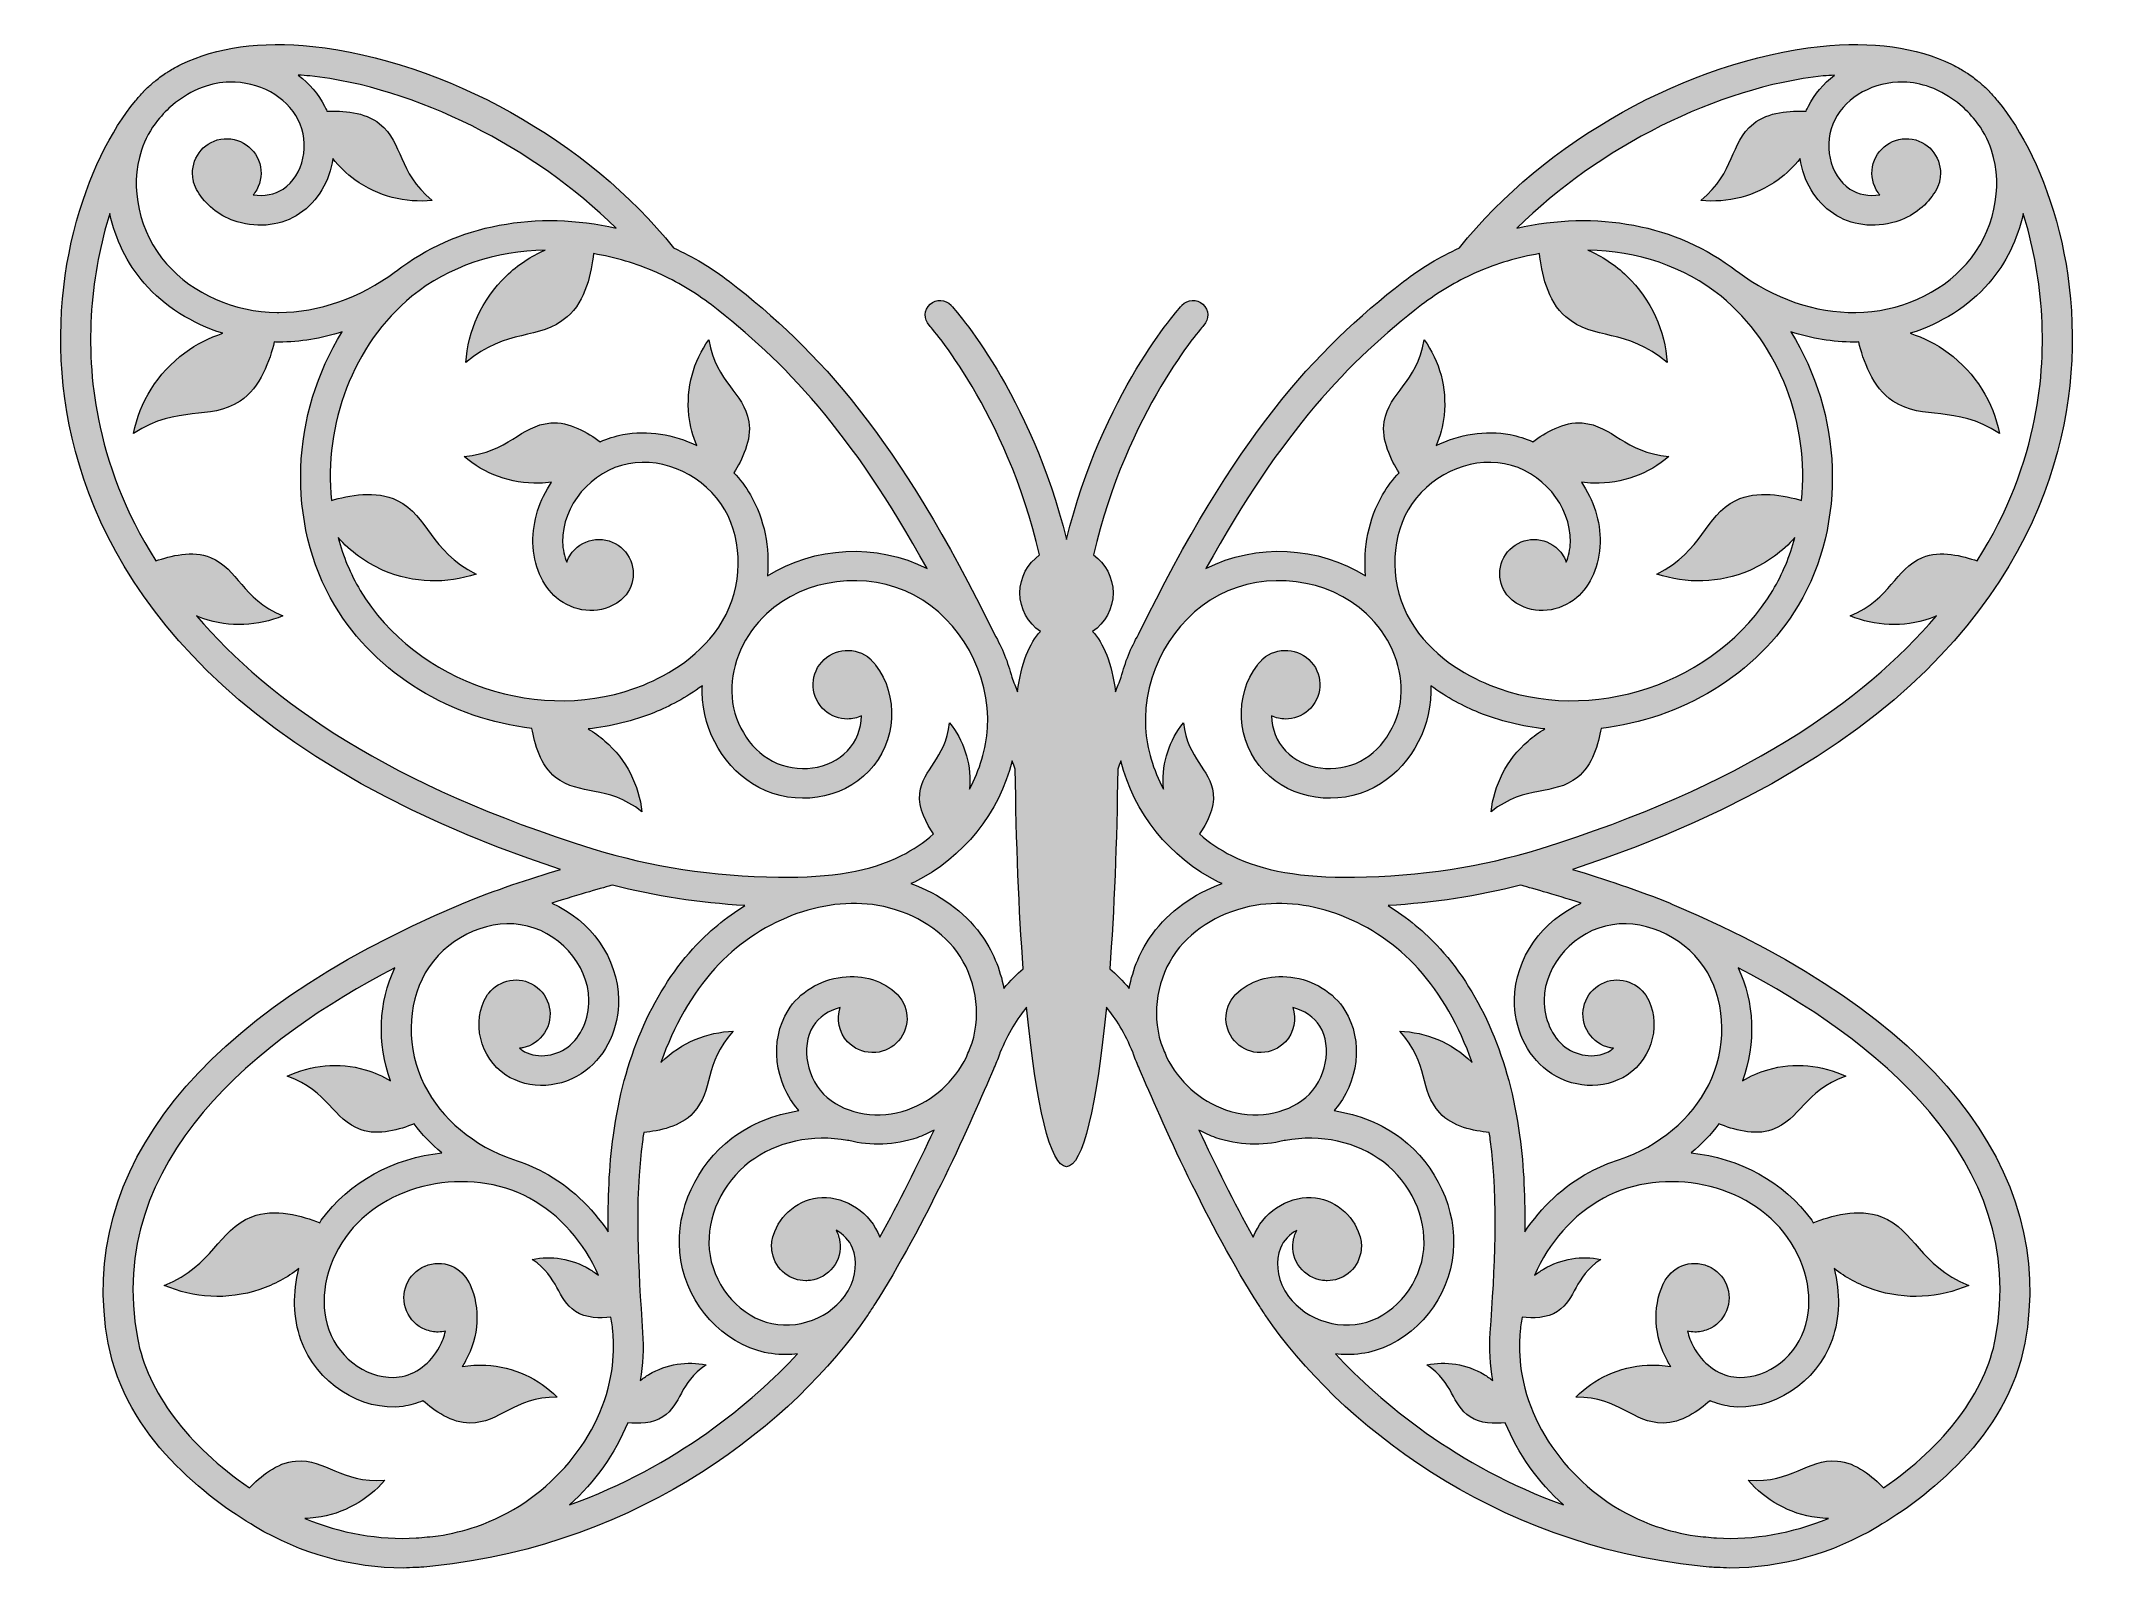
# Model space of a CAD drawing. Header units: inches. Extents: x 1.9 to 19.1, y -60.9 to -48.1.
import ezdxf

# ---------------------------------------------------------------- set-up
doc = ezdxf.new("R2010")
doc.units = ezdxf.units.IN
doc.header["$MEASUREMENT"] = 0
doc.layers.add('Layer 1', color=7, linetype='Continuous')

msp = doc.modelspace()

# ---------------------------------------------------------------- hatches: boundary and pattern name
at = {"layer": 'Layer 1', "true_color": 0xfbb03a}
h = msp.add_hatch(color=40, dxfattribs=at)
h.dxf.hatch_style = 2
edge = h.paths.add_edge_path()
edge.add_spline(control_points=[(18.834, -51.313), (19.07, -50.136), (18.681, -49.087), (18.282, -48.606), (18.26, -48.579), (18.238, -48.553), (18.214, -48.529), (18.214, -48.528), (18.213, -48.528), (18.213, -48.527), (18.191, -48.505), (18.168, -48.483), (18.144, -48.463), (18.139, -48.458), (18.134, -48.453), (18.129, -48.449), (18.124, -48.444), (18.117, -48.441), (18.112, -48.436), (18.081, -48.411), (18.05, -48.388), (18.017, -48.367), (18.008, -48.361), (18, -48.357), (17.991, -48.351), (17.96, -48.332), (17.928, -48.315), (17.896, -48.299), (17.608, -48.157), (17.236, -48.105), (16.798, -48.151), (15.701, -48.266), (14.494, -48.941), (13.784, -49.834), (13.621, -49.909), (13.463, -50.002), (13.317, -50.115), (12.572, -50.69), (11.909, -51.413), (11.101, -53.065), (11.038, -53.176), (10.989, -53.297), (10.957, -53.422), (10.941, -53.464), (10.925, -53.505), (10.91, -53.544), (10.879, -53.303), (10.809, -53.135), (10.718, -53.039), (10.821, -52.969), (10.889, -52.851), (10.889, -52.717), (10.889, -52.586), (10.824, -52.471), (10.725, -52.4), (11.005, -51.199), (11.641, -50.488), (11.648, -50.48), (11.694, -50.43), (11.691, -50.351), (11.64, -50.305), (11.59, -50.259), (11.511, -50.263), (11.465, -50.313), (11.434, -50.347), (10.8, -51.053), (10.5, -52.271), (10.2, -51.053), (9.566, -50.347), (9.535, -50.313), (9.488, -50.263), (9.41, -50.259), (9.36, -50.305), (9.309, -50.351), (9.306, -50.43), (9.352, -50.48), (9.359, -50.488), (9.995, -51.199), (10.275, -52.4), (10.176, -52.471), (10.111, -52.586), (10.111, -52.717), (10.111, -52.851), (10.179, -52.969), (10.282, -53.039), (10.191, -53.135), (10.122, -53.303), (10.09, -53.544), (10.075, -53.505), (10.059, -53.464), (10.043, -53.422), (10.011, -53.297), (9.962, -53.176), (9.899, -53.064), (9.091, -51.413), (8.428, -50.69), (7.683, -50.115), (7.537, -50.002), (7.379, -49.909), (7.216, -49.834), (6.506, -48.941), (5.299, -48.266), (4.202, -48.151), (3.765, -48.105), (3.392, -48.157), (3.105, -48.299), (3.072, -48.315), (3.04, -48.332), (3.009, -48.351), (3, -48.357), (2.992, -48.361), (2.983, -48.367), (2.95, -48.388), (2.919, -48.411), (2.888, -48.436), (2.883, -48.441), (2.876, -48.444), (2.871, -48.449), (2.866, -48.453), (2.861, -48.458), (2.856, -48.463), (2.832, -48.483), (2.809, -48.505), (2.787, -48.527), (2.787, -48.528), (2.786, -48.528), (2.786, -48.529), (2.762, -48.553), (2.74, -48.579), (2.718, -48.606), (2.319, -49.087), (1.93, -50.136), (2.166, -51.313), (2.4, -52.476), (3.306, -54.053), (6.271, -55.028), (6.023, -55.103), (5.708, -55.206), (5.46, -55.31), (5.454, -55.312), (5.448, -55.314), (5.442, -55.317), (5.442, -55.317), (5.442, -55.317), (5.442, -55.317), (5.442, -55.317), (5.421, -55.326), (5.421, -55.326), (3.263, -56.239), (2.223, -57.539), (2.491, -58.988), (2.637, -59.771), (3.324, -60.285), (3.721, -60.521), (4.101, -60.748), (4.534, -60.866), (4.957, -60.866), (4.992, -60.866), (5.028, -60.863), (5.063, -60.861), (5.065, -60.862), (5.067, -60.863), (5.069, -60.863), (5.072, -60.863), (5.076, -60.863), (5.079, -60.862), (5.087, -60.862), (5.095, -60.861), (5.103, -60.86), (5.137, -60.858), (5.171, -60.854), (5.205, -60.85), (6.954, -60.671), (8.232, -59.639), (8.834, -58.758), (8.844, -58.745), (8.852, -58.73), (8.861, -58.717), (8.871, -58.702), (8.881, -58.686), (8.891, -58.671), (9.312, -58.013), (9.713, -57.121), (9.889, -56.696), (9.909, -56.656), (9.925, -56.615), (9.939, -56.573), (9.941, -56.57), (9.943, -56.565), (9.944, -56.562), (10.01, -56.396), (10.09, -56.272), (10.167, -56.18), (10.245, -56.999), (10.366, -57.512), (10.5, -57.512), (10.635, -57.512), (10.755, -56.999), (10.833, -56.18), (10.91, -56.272), (10.99, -56.395), (11.056, -56.562), (11.057, -56.565), (11.059, -56.57), (11.061, -56.573), (11.075, -56.615), (11.091, -56.656), (11.111, -56.696), (11.287, -57.121), (11.688, -58.013), (12.109, -58.671), (12.118, -58.685), (12.127, -58.699), (12.136, -58.712), (12.146, -58.728), (12.155, -58.744), (12.166, -58.758), (12.768, -59.639), (14.046, -60.671), (15.795, -60.85), (15.829, -60.854), (15.863, -60.858), (15.897, -60.86), (15.905, -60.861), (15.913, -60.862), (15.921, -60.862), (15.924, -60.863), (15.928, -60.863), (15.931, -60.863), (15.933, -60.863), (15.935, -60.862), (15.937, -60.861), (15.972, -60.863), (16.008, -60.866), (16.043, -60.866), (16.466, -60.866), (16.899, -60.748), (17.279, -60.521), (17.676, -60.285), (18.363, -59.771), (18.509, -58.988), (18.777, -57.539), (17.737, -56.238), (15.579, -55.326), (15.579, -55.326), (15.558, -55.317), (15.558, -55.317), (15.557, -55.316), (15.556, -55.316), (15.555, -55.316), (15.551, -55.314), (15.547, -55.312), (15.544, -55.311), (15.295, -55.207), (14.978, -55.104), (14.729, -55.028), (17.694, -54.053), (18.6, -52.476), (18.834, -51.313)], knot_values=[0, 0, 0, 0, 1, 1, 1, 2, 2, 2, 3, 3, 3, 4, 4, 4, 5, 5, 5, 6, 6, 6, 7, 7, 7, 8, 8, 8, 9, 9, 9, 10, 10, 10, 11, 11, 11, 12, 12, 12, 13, 13, 13, 14, 14, 14, 15, 15, 15, 16, 16, 16, 17, 17, 17, 18, 18, 18, 19, 19, 19, 20, 20, 20, 21, 21, 21, 22, 22, 22, 23, 23, 23, 24, 24, 24, 25, 25, 25, 26, 26, 26, 27, 27, 27, 28, 28, 28, 29, 29, 29, 30, 30, 30, 31, 31, 31, 32, 32, 32, 33, 33, 33, 34, 34, 34, 35, 35, 35, 36, 36, 36, 37, 37, 37, 38, 38, 38, 39, 39, 39, 40, 40, 40, 41, 41, 41, 42, 42, 42, 43, 43, 43, 44, 44, 44, 45, 45, 45, 46, 46, 46, 47, 47, 47, 48, 48, 48, 49, 49, 49, 50, 50, 50, 51, 51, 51, 52, 52, 52, 53, 53, 53, 54, 54, 54, 55, 55, 55, 56, 56, 56, 57, 57, 57, 58, 58, 58, 59, 59, 59, 60, 60, 60, 61, 61, 61, 62, 62, 62, 63, 63, 63, 64, 64, 64, 65, 65, 65, 66, 66, 66, 67, 67, 67, 68, 68, 68, 69, 69, 69, 70, 70, 70, 71, 71, 71, 72, 72, 72, 73, 73, 73, 74, 74, 74, 75, 75, 75, 76, 76, 76, 77, 77, 77, 78, 78, 78, 79, 79, 79, 80, 80, 80, 81, 81, 81, 82, 82, 82, 83, 83, 83, 84, 84, 84, 85, 85, 85, 86, 86, 86, 86], degree=3, periodic=1)
edge = h.paths.add_edge_path()
edge.add_spline(control_points=[(7.075, -50.04), (7.079, -50.042), (7.084, -50.044), (7.088, -50.046), (7.244, -50.116), (7.393, -50.204), (7.532, -50.311), (8.143, -50.783), (8.698, -51.36), (9.335, -52.514), (8.917, -52.298), (8.389, -52.329), (8, -52.575), (8.022, -52.339), (7.976, -52.1), (7.858, -51.898), (7.819, -51.831), (7.773, -51.769), (7.72, -51.713), (7.787, -51.608), (7.871, -51.439), (7.845, -51.287), (7.801, -51.033), (7.575, -50.97), (7.51, -50.603), (7.383, -50.779), (7.319, -51.002), (7.345, -51.235), (7.355, -51.324), (7.377, -51.408), (7.41, -51.486), (7.218, -51.392), (6.999, -51.355), (6.793, -51.394), (6.727, -51.407), (6.663, -51.428), (6.603, -51.454), (6.501, -51.378), (6.342, -51.284), (6.19, -51.297), (5.928, -51.319), (5.844, -51.543), (5.465, -51.577), (5.634, -51.722), (5.854, -51.807), (6.094, -51.8), (6.129, -51.799), (6.163, -51.796), (6.197, -51.791), (6.096, -51.94), (6.038, -52.116), (6.041, -52.298), (6.046, -52.487), (6.117, -52.654), (6.238, -52.758), (6.38, -52.879), (6.586, -52.897), (6.732, -52.808), (6.747, -52.8), (6.761, -52.79), (6.774, -52.779), (6.775, -52.779), (6.775, -52.779), (6.775, -52.779), (6.775, -52.778), (6.776, -52.778), (6.776, -52.778), (6.778, -52.776), (6.78, -52.774), (6.782, -52.772), (6.837, -52.723), (6.871, -52.658), (6.878, -52.586), (6.886, -52.509), (6.863, -52.435), (6.815, -52.375), (6.766, -52.316), (6.697, -52.279), (6.621, -52.272), (6.545, -52.264), (6.47, -52.287), (6.411, -52.335), (6.37, -52.369), (6.341, -52.412), (6.323, -52.461), (6.303, -52.412), (6.29, -52.355), (6.289, -52.292), (6.282, -51.99), (6.529, -51.696), (6.839, -51.638), (7.143, -51.58), (7.481, -51.742), (7.644, -52.022), (7.801, -52.292), (7.794, -52.665), (7.626, -52.951), (7.457, -53.239), (7.172, -53.401), (6.964, -53.487), (6.123, -53.831), (5.062, -53.476), (4.597, -52.696), (4.515, -52.558), (4.454, -52.409), (4.412, -52.255), (4.514, -52.369), (4.641, -52.464), (4.79, -52.529), (5.046, -52.639), (5.321, -52.643), (5.565, -52.56), (5.171, -52.359), (5.177, -52.081), (4.905, -51.944), (4.732, -51.857), (4.496, -51.903), (4.356, -51.945), (4.292, -51.312), (4.534, -50.644), (5.03, -50.238), (5.338, -49.987), (5.732, -49.86), (6.142, -49.852), (6.025, -49.903), (5.915, -49.975), (5.818, -50.069), (5.611, -50.268), (5.498, -50.528), (5.48, -50.793), (5.827, -50.498), (6.089, -50.615), (6.328, -50.41), (6.482, -50.279), (6.531, -50.032), (6.547, -49.882), (6.726, -49.912), (6.904, -49.964), (7.075, -50.04)], knot_values=[0, 0, 0, 0, 1, 1, 1, 2, 2, 2, 3, 3, 3, 4, 4, 4, 5, 5, 5, 6, 6, 6, 7, 7, 7, 8, 8, 8, 9, 9, 9, 10, 10, 10, 11, 11, 11, 12, 12, 12, 13, 13, 13, 14, 14, 14, 15, 15, 15, 16, 16, 16, 17, 17, 17, 18, 18, 18, 19, 19, 19, 20, 20, 20, 21, 21, 21, 22, 22, 22, 23, 23, 23, 24, 24, 24, 25, 25, 25, 26, 26, 26, 27, 27, 27, 28, 28, 28, 29, 29, 29, 30, 30, 30, 31, 31, 31, 32, 32, 32, 33, 33, 33, 34, 34, 34, 35, 35, 35, 36, 36, 36, 37, 37, 37, 38, 38, 38, 39, 39, 39, 40, 40, 40, 41, 41, 41, 42, 42, 42, 43, 43, 43, 44, 44, 44, 45, 45, 45, 46, 46, 46, 46], degree=3, periodic=1)
edge = h.paths.add_edge_path()
edge.add_spline(control_points=[(2.769, -49.018), (2.799, -48.927), (2.846, -48.843), (2.904, -48.769), (2.946, -48.719), (2.988, -48.674), (3.03, -48.639), (3.091, -48.588), (3.161, -48.544), (3.24, -48.508), (3.245, -48.506), (3.249, -48.504), (3.254, -48.503), (3.263, -48.498), (3.274, -48.495), (3.284, -48.491), (3.356, -48.465), (3.43, -48.45), (3.506, -48.448), (3.748, -48.444), (3.98, -48.568), (4.079, -48.763), (4.182, -48.962), (4.124, -49.227), (3.953, -49.343), (3.885, -49.388), (3.793, -49.404), (3.702, -49.391), (3.713, -49.378), (3.723, -49.363), (3.732, -49.348), (3.769, -49.281), (3.778, -49.203), (3.757, -49.13), (3.714, -48.978), (3.555, -48.889), (3.403, -48.932), (3.403, -48.932), (3.403, -48.932), (3.403, -48.932), (3.257, -48.974), (3.171, -49.122), (3.202, -49.268), (3.202, -49.273), (3.203, -49.277), (3.204, -49.281), (3.205, -49.283), (3.205, -49.285), (3.205, -49.287), (3.206, -49.289), (3.207, -49.291), (3.208, -49.293), (3.208, -49.295), (3.209, -49.297), (3.209, -49.299), (3.211, -49.302), (3.212, -49.304), (3.213, -49.307), (3.223, -49.334), (3.236, -49.358), (3.252, -49.381), (3.322, -49.49), (3.433, -49.574), (3.57, -49.616), (3.751, -49.671), (3.945, -49.646), (4.091, -49.548), (4.244, -49.445), (4.341, -49.273), (4.369, -49.088), (4.421, -49.154), (4.482, -49.214), (4.553, -49.265), (4.747, -49.406), (4.977, -49.461), (5.198, -49.437), (4.905, -49.195), (4.962, -48.963), (4.759, -48.796), (4.637, -48.696), (4.446, -48.686), (4.319, -48.692), (4.313, -48.678), (4.307, -48.664), (4.3, -48.649), (4.248, -48.549), (4.172, -48.461), (4.08, -48.39), (4.112, -48.393), (4.143, -48.394), (4.176, -48.397), (5.06, -48.49), (6.055, -48.995), (6.735, -49.669), (6.084, -49.518), (5.397, -49.636), (4.899, -50.028), (4.897, -50.029), (4.894, -50.031), (4.891, -50.032), (4.596, -50.253), (4.251, -50.373), (3.918, -50.373), (3.913, -50.373), (3.908, -50.373), (3.903, -50.373), (3.543, -50.37), (3.198, -50.218), (2.979, -49.967), (2.749, -49.703), (2.666, -49.331), (2.769, -49.018)], knot_values=[0, 0, 0, 0, 1, 1, 1, 2, 2, 2, 3, 3, 3, 4, 4, 4, 5, 5, 5, 6, 6, 6, 7, 7, 7, 8, 8, 8, 9, 9, 9, 10, 10, 10, 11, 11, 11, 12, 12, 12, 13, 13, 13, 14, 14, 14, 15, 15, 15, 16, 16, 16, 17, 17, 17, 18, 18, 18, 19, 19, 19, 20, 20, 20, 21, 21, 21, 22, 22, 22, 23, 23, 23, 24, 24, 24, 25, 25, 25, 26, 26, 26, 27, 27, 27, 28, 28, 28, 29, 29, 29, 30, 30, 30, 31, 31, 31, 32, 32, 32, 33, 33, 33, 34, 34, 34, 35, 35, 35, 36, 36, 36, 37, 37, 37, 37], degree=3, periodic=1)
edge = h.paths.add_edge_path()
edge.add_spline(control_points=[(3.228, -52.908), (3.246, -52.916), (3.264, -52.923), (3.283, -52.93), (3.509, -53.009), (3.745, -52.995), (3.95, -52.909), (3.599, -52.761), (3.587, -52.522), (3.345, -52.421), (3.198, -52.36), (3.009, -52.407), (2.889, -52.45), (2.626, -52.035), (2.482, -51.628), (2.409, -51.264), (2.283, -50.636), (2.352, -50.03), (2.505, -49.548), (2.549, -49.759), (2.647, -49.962), (2.793, -50.13), (2.961, -50.323), (3.192, -50.467), (3.448, -50.548), (3.337, -50.584), (3.23, -50.637), (3.132, -50.71), (2.901, -50.881), (2.755, -51.124), (2.702, -51.385), (3.085, -51.138), (3.33, -51.287), (3.593, -51.115), (3.763, -51.005), (3.844, -50.766), (3.879, -50.62), (3.886, -50.62), (3.893, -50.621), (3.901, -50.621), (3.907, -50.621), (3.912, -50.621), (3.918, -50.621), (4.094, -50.621), (4.273, -50.591), (4.447, -50.536), (4.021, -51.212), (3.972, -52.129), (4.384, -52.822), (4.729, -53.402), (5.366, -53.773), (6.032, -53.849), (6.053, -53.974), (6.105, -54.161), (6.23, -54.259), (6.438, -54.42), (6.651, -54.313), (6.952, -54.546), (6.927, -54.325), (6.823, -54.113), (6.643, -53.955), (6.598, -53.916), (6.551, -53.882), (6.502, -53.853), (6.692, -53.833), (6.879, -53.789), (7.057, -53.716), (7.177, -53.666), (7.319, -53.595), (7.457, -53.493), (7.456, -53.512), (7.454, -53.53), (7.454, -53.548), (7.462, -53.883), (7.648, -54.195), (7.928, -54.343), (8.234, -54.503), (8.621, -54.446), (8.849, -54.207), (9.08, -53.966), (9.1, -53.572), (8.904, -53.32), (8.896, -53.308), (8.886, -53.297), (8.876, -53.287), (8.873, -53.284), (8.87, -53.28), (8.867, -53.277), (8.867, -53.276), (8.865, -53.275), (8.865, -53.275), (8.863, -53.273), (8.861, -53.27), (8.859, -53.268), (8.74, -53.164), (8.558, -53.176), (8.454, -53.295), (8.349, -53.413), (8.361, -53.595), (8.48, -53.7), (8.534, -53.748), (8.602, -53.771), (8.669, -53.771), (8.71, -53.771), (8.75, -53.762), (8.788, -53.745), (8.783, -53.852), (8.744, -53.959), (8.67, -54.036), (8.519, -54.194), (8.25, -54.232), (8.043, -54.123), (7.844, -54.019), (7.707, -53.786), (7.702, -53.543), (7.697, -53.31), (7.806, -53.067), (7.993, -52.892), (8.312, -52.593), (8.831, -52.528), (9.227, -52.737), (9.614, -52.941), (9.866, -53.396), (9.84, -53.845), (9.829, -54.022), (9.775, -54.197), (9.689, -54.356), (9.689, -54.347), (9.691, -54.337), (9.692, -54.327), (9.702, -54.13), (9.638, -53.946), (9.523, -53.804), (9.485, -54.115), (9.299, -54.179), (9.274, -54.394), (9.26, -54.516), (9.33, -54.646), (9.389, -54.731), (9.307, -54.803), (9.217, -54.864), (9.12, -54.913), (8.857, -55.043), (8.54, -55.098), (8.094, -55.093), (7.548, -55.086), (7.025, -55.006), (6.541, -54.855), (4.864, -54.335), (3.842, -53.627), (3.228, -52.908)], knot_values=[0, 0, 0, 0, 1, 1, 1, 2, 2, 2, 3, 3, 3, 4, 4, 4, 5, 5, 5, 6, 6, 6, 7, 7, 7, 8, 8, 8, 9, 9, 9, 10, 10, 10, 11, 11, 11, 12, 12, 12, 13, 13, 13, 14, 14, 14, 15, 15, 15, 16, 16, 16, 17, 17, 17, 18, 18, 18, 19, 19, 19, 20, 20, 20, 21, 21, 21, 22, 22, 22, 23, 23, 23, 24, 24, 24, 25, 25, 25, 26, 26, 26, 27, 27, 27, 28, 28, 28, 29, 29, 29, 30, 30, 30, 31, 31, 31, 32, 32, 32, 33, 33, 33, 34, 34, 34, 35, 35, 35, 36, 36, 36, 37, 37, 37, 38, 38, 38, 39, 39, 39, 40, 40, 40, 41, 41, 41, 42, 42, 42, 43, 43, 43, 44, 44, 44, 45, 45, 45, 46, 46, 46, 47, 47, 47, 48, 48, 48, 49, 49, 49, 50, 50, 50, 50], degree=3, periodic=1)
edge = h.paths.add_edge_path()
edge.add_spline(control_points=[(5.141, -55.893), (5.302, -55.614), (5.637, -55.444), (5.938, -55.49), (6.249, -55.537), (6.505, -55.819), (6.508, -56.118), (6.51, -56.276), (6.443, -56.427), (6.332, -56.512), (6.221, -56.597), (6.056, -56.609), (5.95, -56.539), (5.943, -56.534), (5.936, -56.528), (5.929, -56.522), (5.939, -56.521), (5.948, -56.521), (5.957, -56.519), (6.032, -56.503), (6.096, -56.458), (6.138, -56.394), (6.224, -56.261), (6.186, -56.083), (6.053, -55.997), (6.053, -55.997), (6.053, -55.997), (6.053, -55.997), (5.927, -55.916), (5.761, -55.947), (5.671, -56.063), (5.668, -56.067), (5.665, -56.07), (5.662, -56.074), (5.66, -56.077), (5.658, -56.079), (5.656, -56.082), (5.656, -56.083), (5.655, -56.083), (5.655, -56.083), (5.655, -56.084), (5.655, -56.084), (5.655, -56.084), (5.524, -56.295), (5.598, -56.604), (5.814, -56.746), (6.01, -56.875), (6.285, -56.86), (6.483, -56.708), (6.657, -56.575), (6.759, -56.353), (6.756, -56.115), (6.752, -55.769), (6.52, -55.45), (6.198, -55.31), (6.432, -55.236), (6.634, -55.18), (6.707, -55.159), (7.06, -55.251), (7.431, -55.308), (7.813, -55.33), (7.655, -55.426), (7.508, -55.547), (7.378, -55.691), (7.029, -56.077), (6.799, -56.616), (6.713, -57.25), (6.676, -57.519), (6.667, -57.788), (6.67, -58.057), (6.531, -57.85), (6.348, -57.676), (6.13, -57.558), (6.049, -57.514), (5.964, -57.48), (5.877, -57.453), (5.547, -57.34), (5.276, -57.113), (5.133, -56.829), (4.983, -56.53), (4.986, -56.162), (5.141, -55.893)], knot_values=[0, 0, 0, 0, 1, 1, 1, 2, 2, 2, 3, 3, 3, 4, 4, 4, 5, 5, 5, 6, 6, 6, 7, 7, 7, 8, 8, 8, 9, 9, 9, 10, 10, 10, 11, 11, 11, 12, 12, 12, 13, 13, 13, 14, 14, 14, 15, 15, 15, 16, 16, 16, 17, 17, 17, 18, 18, 18, 19, 19, 19, 20, 20, 20, 21, 21, 21, 22, 22, 22, 23, 23, 23, 24, 24, 24, 25, 25, 25, 26, 26, 26, 27, 27, 27, 27], degree=3, periodic=1)
edge = h.paths.add_edge_path()
edge.add_spline(control_points=[(5.571, -60.518), (5.466, -60.554), (5.358, -60.58), (5.248, -60.597), (5.188, -60.604), (5.127, -60.61), (5.065, -60.615), (4.754, -60.632), (4.434, -60.576), (4.133, -60.452), (4.164, -60.451), (4.196, -60.449), (4.227, -60.445), (4.46, -60.414), (4.66, -60.298), (4.802, -60.132), (4.43, -60.157), (4.314, -59.953), (4.057, -59.972), (3.902, -59.983), (3.758, -60.106), (3.672, -60.196), (3.157, -59.844), (2.819, -59.395), (2.735, -58.943), (2.458, -57.451), (3.762, -56.435), (4.887, -55.85), (4.752, -56.137), (4.737, -56.481), (4.849, -56.794), (4.785, -56.756), (4.715, -56.725), (4.64, -56.702), (4.415, -56.637), (4.184, -56.662), (3.988, -56.756), (4.339, -56.884), (4.362, -57.117), (4.605, -57.204), (4.751, -57.256), (4.932, -57.201), (5.047, -57.154), (5.114, -57.242), (5.192, -57.324), (5.279, -57.397), (4.881, -57.439), (4.503, -57.635), (4.272, -57.96), (4.267, -57.967), (4.263, -57.974), (4.259, -57.981), (4.119, -57.925), (3.878, -57.855), (3.691, -57.93), (3.399, -58.047), (3.381, -58.332), (2.96, -58.504), (3.203, -58.61), (3.485, -58.63), (3.757, -58.539), (3.879, -58.498), (3.989, -58.438), (4.085, -58.363), (4.033, -58.565), (4.036, -58.774), (4.102, -58.959), (4.229, -59.318), (4.605, -59.562), (4.956, -59.515), (5.013, -59.507), (5.068, -59.491), (5.121, -59.468), (5.214, -59.551), (5.363, -59.656), (5.514, -59.655), (5.771, -59.654), (5.871, -59.441), (6.243, -59.437), (6.09, -59.283), (5.881, -59.183), (5.646, -59.171), (5.579, -59.167), (5.513, -59.172), (5.449, -59.182), (5.459, -59.167), (5.469, -59.152), (5.478, -59.135), (5.59, -58.929), (5.603, -58.692), (5.515, -58.499), (5.515, -58.498), (5.515, -58.497), (5.514, -58.496), (5.514, -58.496), (5.514, -58.495), (5.513, -58.494), (5.513, -58.493), (5.513, -58.492), (5.512, -58.491), (5.511, -58.488), (5.509, -58.486), (5.507, -58.484), (5.477, -58.419), (5.425, -58.369), (5.358, -58.341), (5.287, -58.312), (5.209, -58.313), (5.139, -58.343), (5.139, -58.343), (5.138, -58.343), (5.138, -58.343), (4.993, -58.404), (4.924, -58.572), (4.985, -58.718), (5.015, -58.789), (5.07, -58.844), (5.141, -58.873), (5.176, -58.887), (5.213, -58.894), (5.25, -58.894), (5.27, -58.894), (5.29, -58.892), (5.31, -58.887), (5.299, -58.931), (5.283, -58.975), (5.26, -59.017), (5.185, -59.157), (5.059, -59.251), (4.923, -59.269), (4.684, -59.301), (4.425, -59.129), (4.335, -58.876), (4.25, -58.638), (4.303, -58.342), (4.473, -58.103), (4.797, -57.65), (5.502, -57.5), (6.013, -57.776), (6.27, -57.915), (6.47, -58.148), (6.589, -58.421), (6.565, -58.402), (6.54, -58.384), (6.513, -58.368), (6.363, -58.279), (6.193, -58.255), (6.035, -58.287), (6.263, -58.443), (6.238, -58.615), (6.396, -58.722), (6.482, -58.779), (6.603, -58.78), (6.693, -58.77), (6.701, -58.813), (6.706, -58.855), (6.709, -58.898), (6.71, -58.905), (6.71, -58.912), (6.711, -58.919), (6.711, -58.922), (6.712, -58.925), (6.712, -58.928), (6.718, -59.038), (6.712, -59.15), (6.692, -59.26), (6.591, -59.817), (6.14, -60.323), (5.571, -60.518)], knot_values=[0, 0, 0, 0, 1, 1, 1, 2, 2, 2, 3, 3, 3, 4, 4, 4, 5, 5, 5, 6, 6, 6, 7, 7, 7, 8, 8, 8, 9, 9, 9, 10, 10, 10, 11, 11, 11, 12, 12, 12, 13, 13, 13, 14, 14, 14, 15, 15, 15, 16, 16, 16, 17, 17, 17, 18, 18, 18, 19, 19, 19, 20, 20, 20, 21, 21, 21, 22, 22, 22, 23, 23, 23, 24, 24, 24, 25, 25, 25, 26, 26, 26, 27, 27, 27, 28, 28, 28, 29, 29, 29, 30, 30, 30, 31, 31, 31, 32, 32, 32, 33, 33, 33, 34, 34, 34, 35, 35, 35, 36, 36, 36, 37, 37, 37, 38, 38, 38, 39, 39, 39, 40, 40, 40, 41, 41, 41, 42, 42, 42, 43, 43, 43, 44, 44, 44, 45, 45, 45, 46, 46, 46, 47, 47, 47, 48, 48, 48, 49, 49, 49, 50, 50, 50, 51, 51, 51, 52, 52, 52, 53, 53, 53, 54, 54, 54, 55, 55, 55, 56, 56, 56, 56], degree=3, periodic=1)
edge = h.paths.add_edge_path()
edge.add_spline(control_points=[(8.941, -58.1), (8.859, -57.898), (8.659, -57.761), (8.455, -57.77), (8.266, -57.778), (8.101, -57.914), (8.051, -58.085), (8.039, -58.12), (8.034, -58.156), (8.036, -58.193), (8.036, -58.197), (8.036, -58.2), (8.036, -58.204), (8.036, -58.206), (8.037, -58.208), (8.037, -58.21), (8.037, -58.212), (8.037, -58.214), (8.037, -58.216), (8.037, -58.218), (8.038, -58.22), (8.039, -58.222), (8.039, -58.226), (8.04, -58.23), (8.042, -58.234), (8.055, -58.303), (8.092, -58.363), (8.147, -58.406), (8.198, -58.444), (8.258, -58.465), (8.321, -58.465), (8.334, -58.465), (8.347, -58.464), (8.36, -58.462), (8.436, -58.452), (8.503, -58.413), (8.55, -58.352), (8.596, -58.291), (8.616, -58.216), (8.606, -58.14), (8.602, -58.106), (8.591, -58.074), (8.575, -58.044), (8.634, -58.074), (8.686, -58.128), (8.712, -58.193), (8.754, -58.297), (8.742, -58.427), (8.679, -58.543), (8.677, -58.547), (8.674, -58.552), (8.67, -58.557), (8.543, -58.773), (8.242, -58.888), (7.991, -58.811), (7.739, -58.735), (7.539, -58.48), (7.514, -58.204), (7.49, -57.934), (7.623, -57.647), (7.852, -57.473), (8.072, -57.305), (8.378, -57.238), (8.671, -57.293), (8.675, -57.293), (8.678, -57.293), (8.682, -57.294), (8.863, -57.34), (9.064, -57.335), (9.252, -57.27), (9.3, -57.253), (9.347, -57.231), (9.393, -57.208), (9.258, -57.495), (9.102, -57.809), (8.941, -58.1)], knot_values=[0, 0, 0, 0, 1, 1, 1, 2, 2, 2, 3, 3, 3, 4, 4, 4, 5, 5, 5, 6, 6, 6, 7, 7, 7, 8, 8, 8, 9, 9, 9, 10, 10, 10, 11, 11, 11, 12, 12, 12, 13, 13, 13, 14, 14, 14, 15, 15, 15, 16, 16, 16, 17, 17, 17, 18, 18, 18, 19, 19, 19, 20, 20, 20, 21, 21, 21, 22, 22, 22, 23, 23, 23, 24, 24, 24, 25, 25, 25, 25], degree=3, periodic=1)
edge = h.paths.add_edge_path()
edge.add_spline(control_points=[(9.711, -56.477), (9.697, -56.513), (9.681, -56.554), (9.663, -56.596), (9.564, -56.798), (9.384, -56.962), (9.171, -57.036), (8.932, -57.118), (8.669, -57.078), (8.501, -56.934), (8.329, -56.786), (8.275, -56.513), (8.383, -56.337), (8.429, -56.262), (8.513, -56.206), (8.609, -56.182), (8.577, -56.279), (8.597, -56.389), (8.671, -56.468), (8.724, -56.524), (8.795, -56.556), (8.872, -56.559), (8.874, -56.559), (8.877, -56.559), (8.88, -56.559), (8.954, -56.559), (9.023, -56.531), (9.077, -56.481), (9.192, -56.372), (9.198, -56.19), (9.089, -56.075), (9.088, -56.074), (9.087, -56.074), (9.087, -56.073), (9.086, -56.072), (9.086, -56.072), (9.086, -56.071), (8.97, -55.959), (8.803, -55.906), (8.626, -55.928), (8.436, -55.951), (8.266, -56.055), (8.173, -56.207), (8.016, -56.461), (8.059, -56.809), (8.263, -57.044), (8.057, -57.076), (7.862, -57.154), (7.703, -57.275), (7.407, -57.5), (7.236, -57.873), (7.268, -58.226), (7.302, -58.604), (7.569, -58.942), (7.919, -59.048), (7.996, -59.072), (8.075, -59.083), (8.154, -59.083), (8.187, -59.083), (8.22, -59.08), (8.253, -59.076), (7.873, -59.482), (7.244, -60.014), (6.347, -60.339), (6.559, -60.146), (6.727, -59.911), (6.833, -59.652), (6.923, -59.662), (7.042, -59.66), (7.127, -59.603), (7.285, -59.496), (7.26, -59.324), (7.488, -59.168), (7.33, -59.136), (7.16, -59.16), (7.01, -59.249), (6.984, -59.264), (6.96, -59.282), (6.936, -59.3), (6.96, -59.167), (6.967, -59.032), (6.957, -58.899), (6.922, -58.366), (6.886, -57.816), (6.958, -57.284), (6.961, -57.264), (6.965, -57.246), (6.968, -57.226), (7.092, -57.214), (7.276, -57.178), (7.38, -57.063), (7.554, -56.873), (7.465, -56.656), (7.715, -56.38), (7.498, -56.388), (7.283, -56.473), (7.114, -56.637), (7.113, -56.639), (7.112, -56.64), (7.11, -56.641), (7.218, -56.335), (7.37, -56.069), (7.561, -55.857), (7.923, -55.458), (8.457, -55.251), (8.922, -55.329), (9.196, -55.376), (9.437, -55.516), (9.583, -55.715), (9.741, -55.93), (9.79, -56.222), (9.711, -56.477)], knot_values=[0, 0, 0, 0, 1, 1, 1, 2, 2, 2, 3, 3, 3, 4, 4, 4, 5, 5, 5, 6, 6, 6, 7, 7, 7, 8, 8, 8, 9, 9, 9, 10, 10, 10, 11, 11, 11, 12, 12, 12, 13, 13, 13, 14, 14, 14, 15, 15, 15, 16, 16, 16, 17, 17, 17, 18, 18, 18, 19, 19, 19, 20, 20, 20, 21, 21, 21, 22, 22, 22, 23, 23, 23, 24, 24, 24, 25, 25, 25, 26, 26, 26, 27, 27, 27, 28, 28, 28, 29, 29, 29, 30, 30, 30, 31, 31, 31, 32, 32, 32, 33, 33, 33, 34, 34, 34, 35, 35, 35, 36, 36, 36, 37, 37, 37, 37], degree=3, periodic=1)
edge = h.paths.add_edge_path()
edge.add_spline(control_points=[(9.976, -56.023), (9.946, -55.86), (9.881, -55.703), (9.782, -55.569), (9.643, -55.379), (9.438, -55.232), (9.2, -55.147), (9.21, -55.143), (9.22, -55.139), (9.229, -55.134), (9.638, -54.932), (9.939, -54.55), (10.046, -54.121), (10.055, -54.145), (10.064, -54.167), (10.072, -54.189), (10.079, -54.807), (10.102, -55.375), (10.139, -55.859), (10.088, -55.902), (10.032, -55.956), (9.976, -56.023)], knot_values=[0, 0, 0, 0, 1, 1, 1, 2, 2, 2, 3, 3, 3, 4, 4, 4, 5, 5, 5, 6, 6, 6, 7, 7, 7, 7], degree=3, periodic=1)
edge = h.paths.add_edge_path()
edge.add_spline(control_points=[(16.824, -48.397), (16.856, -48.394), (16.886, -48.393), (16.918, -48.391), (16.827, -48.462), (16.752, -48.549), (16.7, -48.649), (16.693, -48.664), (16.687, -48.678), (16.681, -48.692), (16.554, -48.686), (16.363, -48.696), (16.241, -48.796), (16.038, -48.963), (16.095, -49.195), (15.802, -49.437), (16.023, -49.461), (16.253, -49.406), (16.447, -49.265), (16.518, -49.214), (16.579, -49.154), (16.631, -49.088), (16.659, -49.273), (16.756, -49.445), (16.909, -49.548), (17.055, -49.646), (17.249, -49.671), (17.43, -49.616), (17.566, -49.574), (17.677, -49.491), (17.747, -49.382), (17.764, -49.359), (17.777, -49.334), (17.787, -49.307), (17.788, -49.304), (17.79, -49.302), (17.791, -49.299), (17.791, -49.297), (17.792, -49.295), (17.792, -49.293), (17.793, -49.291), (17.794, -49.289), (17.795, -49.287), (17.795, -49.285), (17.795, -49.283), (17.796, -49.281), (17.797, -49.277), (17.798, -49.273), (17.798, -49.268), (17.829, -49.122), (17.743, -48.974), (17.597, -48.932), (17.597, -48.932), (17.597, -48.932), (17.597, -48.932), (17.445, -48.889), (17.286, -48.978), (17.243, -49.13), (17.222, -49.203), (17.231, -49.281), (17.268, -49.348), (17.277, -49.363), (17.287, -49.378), (17.298, -49.391), (17.207, -49.404), (17.115, -49.388), (17.047, -49.343), (16.876, -49.227), (16.818, -48.962), (16.921, -48.763), (17.02, -48.568), (17.25, -48.445), (17.494, -48.448), (17.569, -48.45), (17.643, -48.465), (17.714, -48.49), (17.725, -48.495), (17.737, -48.498), (17.748, -48.503), (17.752, -48.505), (17.755, -48.506), (17.759, -48.508), (17.838, -48.544), (17.909, -48.588), (17.97, -48.639), (18.012, -48.674), (18.054, -48.719), (18.096, -48.769), (18.154, -48.843), (18.201, -48.927), (18.231, -49.018), (18.334, -49.331), (18.251, -49.703), (18.021, -49.967), (17.802, -50.218), (17.457, -50.37), (17.097, -50.373), (16.759, -50.38), (16.408, -50.256), (16.109, -50.032), (16.106, -50.031), (16.103, -50.029), (16.101, -50.028), (15.603, -49.636), (14.916, -49.518), (14.265, -49.669), (14.945, -48.995), (15.94, -48.49), (16.824, -48.397)], knot_values=[0, 0, 0, 0, 1, 1, 1, 2, 2, 2, 3, 3, 3, 4, 4, 4, 5, 5, 5, 6, 6, 6, 7, 7, 7, 8, 8, 8, 9, 9, 9, 10, 10, 10, 11, 11, 11, 12, 12, 12, 13, 13, 13, 14, 14, 14, 15, 15, 15, 16, 16, 16, 17, 17, 17, 18, 18, 18, 19, 19, 19, 20, 20, 20, 21, 21, 21, 22, 22, 22, 23, 23, 23, 24, 24, 24, 25, 25, 25, 26, 26, 26, 27, 27, 27, 28, 28, 28, 29, 29, 29, 30, 30, 30, 31, 31, 31, 32, 32, 32, 33, 33, 33, 34, 34, 34, 35, 35, 35, 36, 36, 36, 36], degree=3, periodic=1)
edge = h.paths.add_edge_path()
edge.add_spline(control_points=[(13.468, -50.311), (13.607, -50.204), (13.756, -50.116), (13.911, -50.046), (13.916, -50.044), (13.921, -50.042), (13.925, -50.04), (14.096, -49.964), (14.274, -49.912), (14.453, -49.882), (14.469, -50.032), (14.518, -50.279), (14.672, -50.41), (14.911, -50.615), (15.173, -50.498), (15.52, -50.793), (15.502, -50.528), (15.389, -50.268), (15.182, -50.069), (15.085, -49.975), (14.975, -49.903), (14.858, -49.852), (15.268, -49.861), (15.662, -49.988), (15.97, -50.238), (16.466, -50.644), (16.708, -51.312), (16.644, -51.945), (16.504, -51.903), (16.268, -51.857), (16.095, -51.944), (15.823, -52.081), (15.829, -52.359), (15.435, -52.56), (15.679, -52.643), (15.954, -52.639), (16.21, -52.529), (16.359, -52.464), (16.486, -52.369), (16.588, -52.255), (16.546, -52.409), (16.485, -52.558), (16.403, -52.696), (15.939, -53.476), (14.877, -53.831), (14.037, -53.487), (13.828, -53.401), (13.543, -53.239), (13.374, -52.951), (13.206, -52.665), (13.199, -52.292), (13.356, -52.022), (13.519, -51.742), (13.857, -51.58), (14.161, -51.638), (14.471, -51.696), (14.718, -51.99), (14.711, -52.292), (14.71, -52.355), (14.697, -52.412), (14.677, -52.461), (14.659, -52.412), (14.63, -52.369), (14.589, -52.335), (14.467, -52.235), (14.286, -52.253), (14.185, -52.375), (14.137, -52.435), (14.114, -52.509), (14.122, -52.586), (14.129, -52.658), (14.163, -52.723), (14.218, -52.771), (14.22, -52.774), (14.222, -52.776), (14.224, -52.778), (14.224, -52.778), (14.225, -52.778), (14.225, -52.779), (14.225, -52.779), (14.225, -52.779), (14.226, -52.779), (14.239, -52.79), (14.253, -52.8), (14.268, -52.808), (14.414, -52.897), (14.62, -52.879), (14.762, -52.758), (14.883, -52.654), (14.954, -52.487), (14.959, -52.298), (14.963, -52.116), (14.904, -51.94), (14.803, -51.791), (14.837, -51.796), (14.871, -51.799), (14.906, -51.8), (15.146, -51.807), (15.366, -51.722), (15.535, -51.577), (15.156, -51.543), (15.072, -51.319), (14.81, -51.297), (14.658, -51.284), (14.499, -51.378), (14.397, -51.454), (14.337, -51.428), (14.273, -51.407), (14.207, -51.394), (14, -51.355), (13.782, -51.392), (13.59, -51.486), (13.623, -51.408), (13.645, -51.324), (13.655, -51.235), (13.681, -51.002), (13.617, -50.779), (13.49, -50.603), (13.425, -50.97), (13.199, -51.033), (13.155, -51.287), (13.129, -51.439), (13.213, -51.608), (13.28, -51.713), (13.228, -51.769), (13.181, -51.831), (13.142, -51.898), (13.024, -52.1), (12.978, -52.339), (13, -52.575), (12.611, -52.329), (12.083, -52.298), (11.665, -52.514), (12.302, -51.36), (12.857, -50.783), (13.468, -50.311)], knot_values=[0, 0, 0, 0, 1, 1, 1, 2, 2, 2, 3, 3, 3, 4, 4, 4, 5, 5, 5, 6, 6, 6, 7, 7, 7, 8, 8, 8, 9, 9, 9, 10, 10, 10, 11, 11, 11, 12, 12, 12, 13, 13, 13, 14, 14, 14, 15, 15, 15, 16, 16, 16, 17, 17, 17, 18, 18, 18, 19, 19, 19, 20, 20, 20, 21, 21, 21, 22, 22, 22, 23, 23, 23, 24, 24, 24, 25, 25, 25, 26, 26, 26, 27, 27, 27, 28, 28, 28, 29, 29, 29, 30, 30, 30, 31, 31, 31, 32, 32, 32, 33, 33, 33, 34, 34, 34, 35, 35, 35, 36, 36, 36, 37, 37, 37, 38, 38, 38, 39, 39, 39, 40, 40, 40, 41, 41, 41, 42, 42, 42, 43, 43, 43, 44, 44, 44, 45, 45, 45, 45], degree=3, periodic=1)
edge = h.paths.add_edge_path()
edge.add_spline(control_points=[(11.024, -56.023), (10.968, -55.956), (10.912, -55.902), (10.861, -55.859), (10.898, -55.375), (10.921, -54.807), (10.928, -54.189), (10.936, -54.167), (10.945, -54.145), (10.954, -54.121), (11.061, -54.55), (11.362, -54.932), (11.771, -55.134), (11.78, -55.139), (11.79, -55.143), (11.8, -55.147), (11.562, -55.232), (11.357, -55.379), (11.218, -55.569), (11.119, -55.703), (11.054, -55.86), (11.024, -56.023)], knot_values=[0, 0, 0, 0, 1, 1, 1, 2, 2, 2, 3, 3, 3, 4, 4, 4, 5, 5, 5, 6, 6, 6, 7, 7, 7, 7], degree=3, periodic=1)
edge = h.paths.add_edge_path()
edge.add_spline(control_points=[(12.33, -58.557), (12.326, -58.552), (12.323, -58.547), (12.321, -58.543), (12.258, -58.427), (12.246, -58.297), (12.288, -58.193), (12.314, -58.128), (12.366, -58.075), (12.425, -58.045), (12.409, -58.074), (12.398, -58.106), (12.394, -58.14), (12.384, -58.216), (12.404, -58.291), (12.45, -58.352), (12.497, -58.413), (12.564, -58.452), (12.64, -58.462), (12.653, -58.464), (12.666, -58.465), (12.679, -58.465), (12.742, -58.465), (12.802, -58.444), (12.853, -58.406), (12.909, -58.363), (12.945, -58.302), (12.959, -58.233), (12.96, -58.23), (12.96, -58.226), (12.961, -58.223), (12.962, -58.22), (12.963, -58.218), (12.963, -58.216), (12.963, -58.214), (12.963, -58.212), (12.963, -58.21), (12.963, -58.208), (12.964, -58.206), (12.964, -58.204), (12.964, -58.2), (12.964, -58.197), (12.964, -58.193), (12.966, -58.156), (12.961, -58.12), (12.949, -58.085), (12.899, -57.914), (12.734, -57.778), (12.545, -57.77), (12.341, -57.761), (12.141, -57.898), (12.059, -58.1), (11.898, -57.809), (11.742, -57.495), (11.607, -57.208), (11.653, -57.231), (11.7, -57.253), (11.748, -57.27), (11.936, -57.335), (12.137, -57.34), (12.318, -57.294), (12.322, -57.293), (12.325, -57.293), (12.329, -57.293), (12.622, -57.238), (12.928, -57.305), (13.148, -57.473), (13.377, -57.647), (13.51, -57.934), (13.486, -58.204), (13.461, -58.48), (13.261, -58.735), (13.009, -58.811), (12.758, -58.888), (12.457, -58.773), (12.33, -58.557)], knot_values=[0, 0, 0, 0, 1, 1, 1, 2, 2, 2, 3, 3, 3, 4, 4, 4, 5, 5, 5, 6, 6, 6, 7, 7, 7, 8, 8, 8, 9, 9, 9, 10, 10, 10, 11, 11, 11, 12, 12, 12, 13, 13, 13, 14, 14, 14, 15, 15, 15, 16, 16, 16, 17, 17, 17, 18, 18, 18, 19, 19, 19, 20, 20, 20, 21, 21, 21, 22, 22, 22, 23, 23, 23, 24, 24, 24, 25, 25, 25, 25], degree=3, periodic=1)
edge = h.paths.add_edge_path()
edge.add_spline(control_points=[(12.747, -59.076), (12.78, -59.08), (12.813, -59.083), (12.846, -59.083), (12.925, -59.083), (13.004, -59.072), (13.081, -59.048), (13.431, -58.942), (13.698, -58.604), (13.732, -58.226), (13.764, -57.873), (13.593, -57.5), (13.297, -57.275), (13.138, -57.154), (12.943, -57.076), (12.737, -57.044), (12.941, -56.809), (12.984, -56.461), (12.827, -56.207), (12.734, -56.055), (12.564, -55.951), (12.374, -55.928), (12.197, -55.906), (12.03, -55.959), (11.914, -56.071), (11.914, -56.072), (11.914, -56.072), (11.913, -56.073), (11.913, -56.074), (11.912, -56.074), (11.911, -56.075), (11.802, -56.19), (11.808, -56.372), (11.923, -56.481), (11.977, -56.531), (12.046, -56.559), (12.12, -56.559), (12.123, -56.559), (12.126, -56.559), (12.128, -56.559), (12.205, -56.556), (12.276, -56.524), (12.329, -56.469), (12.403, -56.389), (12.423, -56.279), (12.391, -56.182), (12.487, -56.206), (12.571, -56.262), (12.617, -56.337), (12.725, -56.513), (12.671, -56.786), (12.499, -56.934), (12.331, -57.078), (12.068, -57.118), (11.829, -57.036), (11.616, -56.962), (11.436, -56.798), (11.337, -56.596), (11.319, -56.554), (11.303, -56.513), (11.289, -56.477), (11.21, -56.222), (11.259, -55.93), (11.417, -55.715), (11.563, -55.516), (11.804, -55.376), (12.078, -55.329), (12.542, -55.25), (13.077, -55.458), (13.439, -55.857), (13.63, -56.069), (13.782, -56.335), (13.89, -56.641), (13.888, -56.64), (13.887, -56.639), (13.886, -56.637), (13.717, -56.473), (13.502, -56.388), (13.285, -56.38), (13.535, -56.656), (13.446, -56.873), (13.62, -57.063), (13.724, -57.178), (13.908, -57.215), (14.032, -57.226), (14.035, -57.246), (14.039, -57.264), (14.042, -57.284), (14.114, -57.817), (14.078, -58.367), (14.042, -58.9), (14.033, -59.033), (14.04, -59.167), (14.064, -59.3), (14.04, -59.282), (14.016, -59.264), (13.99, -59.249), (13.84, -59.16), (13.67, -59.136), (13.512, -59.168), (13.74, -59.324), (13.715, -59.496), (13.873, -59.603), (13.958, -59.66), (14.077, -59.662), (14.167, -59.652), (14.273, -59.911), (14.441, -60.146), (14.653, -60.339), (13.756, -60.014), (13.127, -59.482), (12.747, -59.076)], knot_values=[0, 0, 0, 0, 1, 1, 1, 2, 2, 2, 3, 3, 3, 4, 4, 4, 5, 5, 5, 6, 6, 6, 7, 7, 7, 8, 8, 8, 9, 9, 9, 10, 10, 10, 11, 11, 11, 12, 12, 12, 13, 13, 13, 14, 14, 14, 15, 15, 15, 16, 16, 16, 17, 17, 17, 18, 18, 18, 19, 19, 19, 20, 20, 20, 21, 21, 21, 22, 22, 22, 23, 23, 23, 24, 24, 24, 25, 25, 25, 26, 26, 26, 27, 27, 27, 28, 28, 28, 29, 29, 29, 30, 30, 30, 31, 31, 31, 32, 32, 32, 33, 33, 33, 34, 34, 34, 35, 35, 35, 36, 36, 36, 37, 37, 37, 37], degree=3, periodic=1)
edge = h.paths.add_edge_path()
edge.add_spline(control_points=[(18.265, -58.943), (18.181, -59.395), (17.843, -59.844), (17.328, -60.196), (17.242, -60.106), (17.098, -59.983), (16.943, -59.972), (16.686, -59.953), (16.57, -60.157), (16.198, -60.132), (16.34, -60.298), (16.54, -60.414), (16.773, -60.445), (16.804, -60.449), (16.836, -60.451), (16.867, -60.452), (16.566, -60.576), (16.245, -60.632), (15.933, -60.615), (15.873, -60.61), (15.813, -60.604), (15.754, -60.597), (15.643, -60.58), (15.534, -60.554), (15.429, -60.518), (14.86, -60.323), (14.409, -59.817), (14.308, -59.26), (14.288, -59.149), (14.282, -59.038), (14.288, -58.928), (14.288, -58.925), (14.289, -58.922), (14.289, -58.919), (14.29, -58.912), (14.29, -58.906), (14.291, -58.899), (14.294, -58.856), (14.299, -58.813), (14.307, -58.77), (14.397, -58.78), (14.518, -58.779), (14.604, -58.722), (14.762, -58.615), (14.737, -58.443), (14.965, -58.287), (14.807, -58.255), (14.637, -58.279), (14.487, -58.368), (14.46, -58.384), (14.435, -58.402), (14.411, -58.421), (14.53, -58.148), (14.73, -57.915), (14.987, -57.776), (15.499, -57.5), (16.203, -57.65), (16.527, -58.103), (16.697, -58.342), (16.75, -58.638), (16.665, -58.876), (16.575, -59.129), (16.317, -59.302), (16.077, -59.269), (15.941, -59.251), (15.815, -59.157), (15.74, -59.017), (15.717, -58.975), (15.701, -58.931), (15.69, -58.887), (15.71, -58.892), (15.73, -58.894), (15.75, -58.894), (15.787, -58.894), (15.824, -58.887), (15.859, -58.873), (15.93, -58.844), (15.985, -58.789), (16.015, -58.718), (16.076, -58.573), (16.007, -58.404), (15.862, -58.343), (15.862, -58.343), (15.861, -58.343), (15.861, -58.343), (15.791, -58.313), (15.713, -58.312), (15.642, -58.341), (15.575, -58.369), (15.523, -58.42), (15.492, -58.484), (15.491, -58.487), (15.489, -58.489), (15.488, -58.491), (15.488, -58.492), (15.487, -58.493), (15.487, -58.494), (15.486, -58.495), (15.486, -58.495), (15.486, -58.496), (15.485, -58.497), (15.485, -58.498), (15.485, -58.499), (15.397, -58.692), (15.41, -58.929), (15.522, -59.135), (15.531, -59.152), (15.541, -59.167), (15.551, -59.182), (15.487, -59.172), (15.421, -59.167), (15.354, -59.171), (15.119, -59.183), (14.91, -59.283), (14.757, -59.437), (15.129, -59.441), (15.229, -59.654), (15.486, -59.655), (15.637, -59.656), (15.786, -59.551), (15.879, -59.468), (15.932, -59.491), (15.987, -59.507), (16.044, -59.515), (16.395, -59.562), (16.771, -59.318), (16.898, -58.959), (16.964, -58.774), (16.967, -58.565), (16.915, -58.363), (17.011, -58.438), (17.121, -58.498), (17.243, -58.539), (17.515, -58.63), (17.797, -58.61), (18.04, -58.504), (17.619, -58.332), (17.601, -58.047), (17.31, -57.93), (17.122, -57.855), (16.881, -57.925), (16.741, -57.981), (16.737, -57.974), (16.733, -57.967), (16.728, -57.96), (16.497, -57.635), (16.119, -57.439), (15.721, -57.397), (15.808, -57.324), (15.886, -57.242), (15.953, -57.154), (16.068, -57.201), (16.249, -57.256), (16.395, -57.204), (16.638, -57.117), (16.661, -56.884), (17.012, -56.756), (16.816, -56.662), (16.585, -56.637), (16.36, -56.702), (16.285, -56.725), (16.215, -56.756), (16.151, -56.794), (16.263, -56.481), (16.248, -56.137), (16.113, -55.85), (17.238, -56.435), (18.542, -57.451), (18.265, -58.943)], knot_values=[0, 0, 0, 0, 1, 1, 1, 2, 2, 2, 3, 3, 3, 4, 4, 4, 5, 5, 5, 6, 6, 6, 7, 7, 7, 8, 8, 8, 9, 9, 9, 10, 10, 10, 11, 11, 11, 12, 12, 12, 13, 13, 13, 14, 14, 14, 15, 15, 15, 16, 16, 16, 17, 17, 17, 18, 18, 18, 19, 19, 19, 20, 20, 20, 21, 21, 21, 22, 22, 22, 23, 23, 23, 24, 24, 24, 25, 25, 25, 26, 26, 26, 27, 27, 27, 28, 28, 28, 29, 29, 29, 30, 30, 30, 31, 31, 31, 32, 32, 32, 33, 33, 33, 34, 34, 34, 35, 35, 35, 36, 36, 36, 37, 37, 37, 38, 38, 38, 39, 39, 39, 40, 40, 40, 41, 41, 41, 42, 42, 42, 43, 43, 43, 44, 44, 44, 45, 45, 45, 46, 46, 46, 47, 47, 47, 48, 48, 48, 49, 49, 49, 50, 50, 50, 51, 51, 51, 52, 52, 52, 53, 53, 53, 54, 54, 54, 55, 55, 55, 56, 56, 56, 56], degree=3, periodic=1)
edge = h.paths.add_edge_path()
edge.add_spline(control_points=[(14.802, -55.31), (14.48, -55.45), (14.248, -55.769), (14.244, -56.115), (14.242, -56.353), (14.343, -56.575), (14.517, -56.708), (14.715, -56.86), (14.99, -56.875), (15.186, -56.746), (15.402, -56.604), (15.476, -56.295), (15.345, -56.084), (15.345, -56.084), (15.345, -56.084), (15.345, -56.083), (15.344, -56.083), (15.344, -56.083), (15.344, -56.082), (15.342, -56.08), (15.34, -56.078), (15.338, -56.075), (15.335, -56.071), (15.332, -56.067), (15.329, -56.063), (15.239, -55.947), (15.073, -55.916), (14.947, -55.997), (14.947, -55.997), (14.947, -55.997), (14.947, -55.997), (14.814, -56.083), (14.776, -56.261), (14.862, -56.394), (14.904, -56.458), (14.968, -56.503), (15.043, -56.519), (15.052, -56.521), (15.061, -56.521), (15.071, -56.522), (15.064, -56.528), (15.057, -56.534), (15.05, -56.539), (14.944, -56.609), (14.779, -56.597), (14.668, -56.512), (14.557, -56.427), (14.49, -56.276), (14.492, -56.118), (14.495, -55.819), (14.751, -55.537), (15.062, -55.49), (15.363, -55.444), (15.697, -55.614), (15.859, -55.893), (16.014, -56.162), (16.017, -56.53), (15.867, -56.829), (15.724, -57.113), (15.453, -57.34), (15.122, -57.453), (15.035, -57.48), (14.951, -57.515), (14.87, -57.558), (14.652, -57.676), (14.469, -57.85), (14.33, -58.057), (14.333, -57.789), (14.324, -57.519), (14.287, -57.25), (14.201, -56.616), (13.971, -56.076), (13.622, -55.691), (13.492, -55.547), (13.345, -55.426), (13.187, -55.33), (13.569, -55.308), (13.94, -55.251), (14.293, -55.159), (14.366, -55.18), (14.568, -55.236), (14.802, -55.31)], knot_values=[0, 0, 0, 0, 1, 1, 1, 2, 2, 2, 3, 3, 3, 4, 4, 4, 5, 5, 5, 6, 6, 6, 7, 7, 7, 8, 8, 8, 9, 9, 9, 10, 10, 10, 11, 11, 11, 12, 12, 12, 13, 13, 13, 14, 14, 14, 15, 15, 15, 16, 16, 16, 17, 17, 17, 18, 18, 18, 19, 19, 19, 20, 20, 20, 21, 21, 21, 22, 22, 22, 23, 23, 23, 24, 24, 24, 25, 25, 25, 26, 26, 26, 27, 27, 27, 27], degree=3, periodic=1)
edge = h.paths.add_edge_path()
edge.add_spline(control_points=[(14.459, -54.855), (13.975, -55.006), (13.452, -55.086), (12.906, -55.093), (12.459, -55.097), (12.143, -55.043), (11.88, -54.913), (11.783, -54.864), (11.693, -54.803), (11.611, -54.731), (11.67, -54.646), (11.74, -54.516), (11.726, -54.394), (11.701, -54.179), (11.515, -54.115), (11.477, -53.804), (11.362, -53.946), (11.298, -54.13), (11.308, -54.327), (11.309, -54.337), (11.311, -54.347), (11.311, -54.356), (11.225, -54.197), (11.171, -54.022), (11.161, -53.845), (11.134, -53.396), (11.386, -52.941), (11.773, -52.737), (12.169, -52.528), (12.688, -52.593), (13.007, -52.892), (13.194, -53.067), (13.303, -53.31), (13.298, -53.543), (13.293, -53.785), (13.156, -54.019), (12.957, -54.123), (12.75, -54.232), (12.481, -54.194), (12.33, -54.036), (12.256, -53.959), (12.217, -53.852), (12.213, -53.745), (12.25, -53.762), (12.29, -53.771), (12.331, -53.771), (12.398, -53.771), (12.466, -53.748), (12.52, -53.7), (12.639, -53.595), (12.651, -53.413), (12.546, -53.295), (12.442, -53.176), (12.26, -53.164), (12.141, -53.268), (12.139, -53.27), (12.137, -53.273), (12.135, -53.275), (12.135, -53.275), (12.133, -53.276), (12.133, -53.277), (12.13, -53.28), (12.127, -53.283), (12.124, -53.287), (12.114, -53.297), (12.104, -53.308), (12.096, -53.32), (11.9, -53.572), (11.92, -53.966), (12.151, -54.207), (12.379, -54.446), (12.766, -54.503), (13.072, -54.343), (13.352, -54.195), (13.538, -53.883), (13.546, -53.548), (13.546, -53.53), (13.544, -53.512), (13.544, -53.493), (13.681, -53.595), (13.823, -53.666), (13.943, -53.716), (14.121, -53.789), (14.308, -53.833), (14.498, -53.853), (14.449, -53.882), (14.402, -53.916), (14.357, -53.955), (14.177, -54.113), (14.073, -54.325), (14.048, -54.546), (14.349, -54.313), (14.563, -54.42), (14.77, -54.259), (14.895, -54.161), (14.947, -53.974), (14.968, -53.849), (15.634, -53.773), (16.271, -53.402), (16.616, -52.822), (17.028, -52.129), (16.979, -51.212), (16.553, -50.536), (16.727, -50.591), (16.906, -50.621), (17.082, -50.621), (17.088, -50.621), (17.093, -50.621), (17.099, -50.621), (17.107, -50.621), (17.114, -50.62), (17.121, -50.62), (17.156, -50.766), (17.237, -51.005), (17.407, -51.115), (17.67, -51.287), (17.915, -51.138), (18.298, -51.385), (18.245, -51.124), (18.099, -50.881), (17.868, -50.71), (17.77, -50.637), (17.663, -50.584), (17.552, -50.548), (17.808, -50.467), (18.039, -50.323), (18.207, -50.13), (18.353, -49.962), (18.451, -49.759), (18.495, -49.548), (18.648, -50.03), (18.717, -50.636), (18.591, -51.264), (18.518, -51.628), (18.374, -52.035), (18.111, -52.45), (17.991, -52.407), (17.802, -52.36), (17.655, -52.421), (17.413, -52.522), (17.401, -52.761), (17.05, -52.909), (17.255, -52.995), (17.491, -53.009), (17.717, -52.93), (17.736, -52.923), (17.754, -52.916), (17.772, -52.908), (17.158, -53.627), (16.136, -54.335), (14.459, -54.855)], knot_values=[0, 0, 0, 0, 1, 1, 1, 2, 2, 2, 3, 3, 3, 4, 4, 4, 5, 5, 5, 6, 6, 6, 7, 7, 7, 8, 8, 8, 9, 9, 9, 10, 10, 10, 11, 11, 11, 12, 12, 12, 13, 13, 13, 14, 14, 14, 15, 15, 15, 16, 16, 16, 17, 17, 17, 18, 18, 18, 19, 19, 19, 20, 20, 20, 21, 21, 21, 22, 22, 22, 23, 23, 23, 24, 24, 24, 25, 25, 25, 26, 26, 26, 27, 27, 27, 28, 28, 28, 29, 29, 29, 30, 30, 30, 31, 31, 31, 32, 32, 32, 33, 33, 33, 34, 34, 34, 35, 35, 35, 36, 36, 36, 37, 37, 37, 38, 38, 38, 39, 39, 39, 40, 40, 40, 41, 41, 41, 42, 42, 42, 43, 43, 43, 44, 44, 44, 45, 45, 45, 46, 46, 46, 47, 47, 47, 48, 48, 48, 49, 49, 49, 50, 50, 50, 50], degree=3, periodic=1)

# ---------------------------------------------------------------- linework, layer by layer
at = {"layer": 'Layer 1', "lineweight": 0}
for points, knots in [([(18.834, -51.313), (19.07, -50.136), (18.681, -49.087), (18.282, -48.606), (18.26, -48.579), (18.238, -48.553), (18.214, -48.529), (18.214, -48.528), (18.213, -48.528), (18.213, -48.527), (18.191, -48.505), (18.168, -48.483), (18.144, -48.463), (18.139, -48.458), (18.134, -48.453), (18.129, -48.449), (18.124, -48.444), (18.117, -48.441), (18.112, -48.436), (18.081, -48.411), (18.05, -48.388), (18.017, -48.367), (18.008, -48.361), (18, -48.357), (17.991, -48.351), (17.96, -48.332), (17.928, -48.315), (17.896, -48.299), (17.608, -48.157), (17.236, -48.105), (16.798, -48.151), (15.701, -48.266), (14.494, -48.941), (13.784, -49.834), (13.621, -49.909), (13.463, -50.002), (13.317, -50.115), (12.572, -50.69), (11.909, -51.413), (11.101, -53.065), (11.038, -53.176), (10.989, -53.297), (10.957, -53.422), (10.941, -53.464), (10.925, -53.505), (10.91, -53.544), (10.879, -53.303), (10.809, -53.135), (10.718, -53.039), (10.821, -52.969), (10.889, -52.851), (10.889, -52.717), (10.889, -52.586), (10.824, -52.471), (10.725, -52.4), (11.005, -51.199), (11.641, -50.488), (11.648, -50.48), (11.694, -50.43), (11.691, -50.351), (11.64, -50.305), (11.59, -50.259), (11.511, -50.263), (11.465, -50.313), (11.434, -50.347), (10.8, -51.053), (10.5, -52.271), (10.2, -51.053), (9.566, -50.347), (9.535, -50.313), (9.488, -50.263), (9.41, -50.259), (9.36, -50.305), (9.309, -50.351), (9.306, -50.43), (9.352, -50.48), (9.359, -50.488), (9.995, -51.199), (10.275, -52.4), (10.176, -52.471), (10.111, -52.586), (10.111, -52.717), (10.111, -52.851), (10.179, -52.969), (10.282, -53.039), (10.191, -53.135), (10.122, -53.303), (10.09, -53.544), (10.075, -53.505), (10.059, -53.464), (10.043, -53.422), (10.011, -53.297), (9.962, -53.176), (9.899, -53.064), (9.091, -51.413), (8.428, -50.69), (7.683, -50.115), (7.537, -50.002), (7.379, -49.909), (7.216, -49.834), (6.506, -48.941), (5.299, -48.266), (4.202, -48.151), (3.765, -48.105), (3.392, -48.157), (3.105, -48.299), (3.072, -48.315), (3.04, -48.332), (3.009, -48.351), (3, -48.357), (2.992, -48.361), (2.983, -48.367), (2.95, -48.388), (2.919, -48.411), (2.888, -48.436), (2.883, -48.441), (2.876, -48.444), (2.871, -48.449), (2.866, -48.453), (2.861, -48.458), (2.856, -48.463), (2.832, -48.483), (2.809, -48.505), (2.787, -48.527), (2.787, -48.528), (2.786, -48.528), (2.786, -48.529), (2.762, -48.553), (2.74, -48.579), (2.718, -48.606), (2.319, -49.087), (1.93, -50.136), (2.166, -51.313), (2.4, -52.476), (3.306, -54.053), (6.271, -55.028), (6.023, -55.103), (5.708, -55.206), (5.46, -55.31), (5.454, -55.312), (5.448, -55.314), (5.442, -55.317), (5.442, -55.317), (5.442, -55.317), (5.442, -55.317), (5.442, -55.317), (5.421, -55.326), (5.421, -55.326), (3.263, -56.239), (2.223, -57.539), (2.491, -58.988), (2.637, -59.771), (3.324, -60.285), (3.721, -60.521), (4.101, -60.748), (4.534, -60.866), (4.957, -60.866), (4.992, -60.866), (5.028, -60.863), (5.063, -60.861), (5.065, -60.862), (5.067, -60.863), (5.069, -60.863), (5.072, -60.863), (5.076, -60.863), (5.079, -60.862), (5.087, -60.862), (5.095, -60.861), (5.103, -60.86), (5.137, -60.858), (5.171, -60.854), (5.205, -60.85), (6.954, -60.671), (8.232, -59.639), (8.834, -58.758), (8.844, -58.745), (8.852, -58.73), (8.861, -58.717), (8.871, -58.702), (8.881, -58.686), (8.891, -58.671), (9.312, -58.013), (9.713, -57.121), (9.889, -56.696), (9.909, -56.656), (9.925, -56.615), (9.939, -56.573), (9.941, -56.57), (9.943, -56.565), (9.944, -56.562), (10.01, -56.396), (10.09, -56.272), (10.167, -56.18), (10.245, -56.999), (10.366, -57.512), (10.5, -57.512), (10.635, -57.512), (10.755, -56.999), (10.833, -56.18), (10.91, -56.272), (10.99, -56.395), (11.056, -56.562), (11.057, -56.565), (11.059, -56.57), (11.061, -56.573), (11.075, -56.615), (11.091, -56.656), (11.111, -56.696), (11.287, -57.121), (11.688, -58.013), (12.109, -58.671), (12.118, -58.685), (12.127, -58.699), (12.136, -58.712), (12.146, -58.728), (12.155, -58.744), (12.166, -58.758), (12.768, -59.639), (14.046, -60.671), (15.795, -60.85), (15.829, -60.854), (15.863, -60.858), (15.897, -60.86), (15.905, -60.861), (15.913, -60.862), (15.921, -60.862), (15.924, -60.863), (15.928, -60.863), (15.931, -60.863), (15.933, -60.863), (15.935, -60.862), (15.937, -60.861), (15.972, -60.863), (16.008, -60.866), (16.043, -60.866), (16.466, -60.866), (16.899, -60.748), (17.279, -60.521), (17.676, -60.285), (18.363, -59.771), (18.509, -58.988), (18.777, -57.539), (17.737, -56.238), (15.579, -55.326), (15.579, -55.326), (15.558, -55.317), (15.558, -55.317), (15.557, -55.316), (15.556, -55.316), (15.555, -55.316), (15.551, -55.314), (15.547, -55.312), (15.544, -55.311), (15.295, -55.207), (14.978, -55.104), (14.729, -55.028), (17.694, -54.053), (18.6, -52.476), (18.834, -51.313)], [0, 0, 0, 0, 1, 1, 1, 2, 2, 2, 3, 3, 3, 4, 4, 4, 5, 5, 5, 6, 6, 6, 7, 7, 7, 8, 8, 8, 9, 9, 9, 10, 10, 10, 11, 11, 11, 12, 12, 12, 13, 13, 13, 14, 14, 14, 15, 15, 15, 16, 16, 16, 17, 17, 17, 18, 18, 18, 19, 19, 19, 20, 20, 20, 21, 21, 21, 22, 22, 22, 23, 23, 23, 24, 24, 24, 25, 25, 25, 26, 26, 26, 27, 27, 27, 28, 28, 28, 29, 29, 29, 30, 30, 30, 31, 31, 31, 32, 32, 32, 33, 33, 33, 34, 34, 34, 35, 35, 35, 36, 36, 36, 37, 37, 37, 38, 38, 38, 39, 39, 39, 40, 40, 40, 41, 41, 41, 42, 42, 42, 43, 43, 43, 44, 44, 44, 45, 45, 45, 46, 46, 46, 47, 47, 47, 48, 48, 48, 49, 49, 49, 50, 50, 50, 51, 51, 51, 52, 52, 52, 53, 53, 53, 54, 54, 54, 55, 55, 55, 56, 56, 56, 57, 57, 57, 58, 58, 58, 59, 59, 59, 60, 60, 60, 61, 61, 61, 62, 62, 62, 63, 63, 63, 64, 64, 64, 65, 65, 65, 66, 66, 66, 67, 67, 67, 68, 68, 68, 69, 69, 69, 70, 70, 70, 71, 71, 71, 72, 72, 72, 73, 73, 73, 74, 74, 74, 75, 75, 75, 76, 76, 76, 77, 77, 77, 78, 78, 78, 79, 79, 79, 80, 80, 80, 81, 81, 81, 82, 82, 82, 83, 83, 83, 84, 84, 84, 85, 85, 85, 86, 86, 86, 86]), ([(2.769, -49.018), (2.799, -48.927), (2.846, -48.843), (2.904, -48.769), (2.946, -48.719), (2.988, -48.674), (3.03, -48.639), (3.091, -48.588), (3.161, -48.544), (3.24, -48.508), (3.245, -48.506), (3.249, -48.504), (3.254, -48.503), (3.263, -48.498), (3.274, -48.495), (3.284, -48.491), (3.356, -48.465), (3.43, -48.45), (3.506, -48.448), (3.748, -48.444), (3.98, -48.568), (4.079, -48.763), (4.182, -48.962), (4.124, -49.227), (3.953, -49.343), (3.885, -49.388), (3.793, -49.404), (3.702, -49.391), (3.713, -49.378), (3.723, -49.363), (3.732, -49.348), (3.769, -49.281), (3.778, -49.203), (3.757, -49.13), (3.714, -48.978), (3.555, -48.889), (3.403, -48.932), (3.403, -48.932), (3.403, -48.932), (3.403, -48.932), (3.257, -48.974), (3.171, -49.122), (3.202, -49.268), (3.202, -49.273), (3.203, -49.277), (3.204, -49.281), (3.205, -49.283), (3.205, -49.285), (3.205, -49.287), (3.206, -49.289), (3.207, -49.291), (3.208, -49.293), (3.208, -49.295), (3.209, -49.297), (3.209, -49.299), (3.211, -49.302), (3.212, -49.304), (3.213, -49.307), (3.223, -49.334), (3.236, -49.358), (3.252, -49.381), (3.322, -49.49), (3.433, -49.574), (3.57, -49.616), (3.751, -49.671), (3.945, -49.646), (4.091, -49.548), (4.244, -49.445), (4.341, -49.273), (4.369, -49.088), (4.421, -49.154), (4.482, -49.214), (4.553, -49.265), (4.747, -49.406), (4.977, -49.461), (5.198, -49.437), (4.905, -49.195), (4.962, -48.963), (4.759, -48.796), (4.637, -48.696), (4.446, -48.686), (4.319, -48.692), (4.313, -48.678), (4.307, -48.664), (4.3, -48.649), (4.248, -48.549), (4.172, -48.461), (4.08, -48.39), (4.112, -48.393), (4.143, -48.394), (4.176, -48.397), (5.06, -48.49), (6.055, -48.995), (6.735, -49.669), (6.084, -49.518), (5.397, -49.636), (4.899, -50.028), (4.897, -50.029), (4.894, -50.031), (4.891, -50.032), (4.596, -50.253), (4.251, -50.373), (3.918, -50.373), (3.913, -50.373), (3.908, -50.373), (3.903, -50.373), (3.543, -50.37), (3.198, -50.218), (2.979, -49.967), (2.749, -49.703), (2.666, -49.331), (2.769, -49.018)], [0, 0, 0, 0, 1, 1, 1, 2, 2, 2, 3, 3, 3, 4, 4, 4, 5, 5, 5, 6, 6, 6, 7, 7, 7, 8, 8, 8, 9, 9, 9, 10, 10, 10, 11, 11, 11, 12, 12, 12, 13, 13, 13, 14, 14, 14, 15, 15, 15, 16, 16, 16, 17, 17, 17, 18, 18, 18, 19, 19, 19, 20, 20, 20, 21, 21, 21, 22, 22, 22, 23, 23, 23, 24, 24, 24, 25, 25, 25, 26, 26, 26, 27, 27, 27, 28, 28, 28, 29, 29, 29, 30, 30, 30, 31, 31, 31, 32, 32, 32, 33, 33, 33, 34, 34, 34, 35, 35, 35, 36, 36, 36, 37, 37, 37, 37]), ([(16.824, -48.397), (16.856, -48.394), (16.886, -48.393), (16.918, -48.391), (16.827, -48.462), (16.752, -48.549), (16.7, -48.649), (16.693, -48.664), (16.687, -48.678), (16.681, -48.692), (16.554, -48.686), (16.363, -48.696), (16.241, -48.796), (16.038, -48.963), (16.095, -49.195), (15.802, -49.437), (16.023, -49.461), (16.253, -49.406), (16.447, -49.265), (16.518, -49.214), (16.579, -49.154), (16.631, -49.088), (16.659, -49.273), (16.756, -49.445), (16.909, -49.548), (17.055, -49.646), (17.249, -49.671), (17.43, -49.616), (17.566, -49.574), (17.677, -49.491), (17.747, -49.382), (17.764, -49.359), (17.777, -49.334), (17.787, -49.307), (17.788, -49.304), (17.79, -49.302), (17.791, -49.299), (17.791, -49.297), (17.792, -49.295), (17.792, -49.293), (17.793, -49.291), (17.794, -49.289), (17.795, -49.287), (17.795, -49.285), (17.795, -49.283), (17.796, -49.281), (17.797, -49.277), (17.798, -49.273), (17.798, -49.268), (17.829, -49.122), (17.743, -48.974), (17.597, -48.932), (17.597, -48.932), (17.597, -48.932), (17.597, -48.932), (17.445, -48.889), (17.286, -48.978), (17.243, -49.13), (17.222, -49.203), (17.231, -49.281), (17.268, -49.348), (17.277, -49.363), (17.287, -49.378), (17.298, -49.391), (17.207, -49.404), (17.115, -49.388), (17.047, -49.343), (16.876, -49.227), (16.818, -48.962), (16.921, -48.763), (17.02, -48.568), (17.25, -48.445), (17.494, -48.448), (17.569, -48.45), (17.643, -48.465), (17.714, -48.49), (17.725, -48.495), (17.737, -48.498), (17.748, -48.503), (17.752, -48.505), (17.755, -48.506), (17.759, -48.508), (17.838, -48.544), (17.909, -48.588), (17.97, -48.639), (18.012, -48.674), (18.054, -48.719), (18.096, -48.769), (18.154, -48.843), (18.201, -48.927), (18.231, -49.018), (18.334, -49.331), (18.251, -49.703), (18.021, -49.967), (17.802, -50.218), (17.457, -50.37), (17.097, -50.373), (16.759, -50.38), (16.408, -50.256), (16.109, -50.032), (16.106, -50.031), (16.103, -50.029), (16.101, -50.028), (15.603, -49.636), (14.916, -49.518), (14.265, -49.669), (14.945, -48.995), (15.94, -48.49), (16.824, -48.397)], [0, 0, 0, 0, 1, 1, 1, 2, 2, 2, 3, 3, 3, 4, 4, 4, 5, 5, 5, 6, 6, 6, 7, 7, 7, 8, 8, 8, 9, 9, 9, 10, 10, 10, 11, 11, 11, 12, 12, 12, 13, 13, 13, 14, 14, 14, 15, 15, 15, 16, 16, 16, 17, 17, 17, 18, 18, 18, 19, 19, 19, 20, 20, 20, 21, 21, 21, 22, 22, 22, 23, 23, 23, 24, 24, 24, 25, 25, 25, 26, 26, 26, 27, 27, 27, 28, 28, 28, 29, 29, 29, 30, 30, 30, 31, 31, 31, 32, 32, 32, 33, 33, 33, 34, 34, 34, 35, 35, 35, 36, 36, 36, 36]), ([(3.228, -52.908), (3.246, -52.916), (3.264, -52.923), (3.283, -52.93), (3.509, -53.009), (3.745, -52.995), (3.95, -52.909), (3.599, -52.761), (3.587, -52.522), (3.345, -52.421), (3.198, -52.36), (3.009, -52.407), (2.889, -52.45), (2.626, -52.035), (2.482, -51.628), (2.409, -51.264), (2.283, -50.636), (2.352, -50.03), (2.505, -49.548), (2.549, -49.759), (2.647, -49.962), (2.793, -50.13), (2.961, -50.323), (3.192, -50.467), (3.448, -50.548), (3.337, -50.584), (3.23, -50.637), (3.132, -50.71), (2.901, -50.881), (2.755, -51.124), (2.702, -51.385), (3.085, -51.138), (3.33, -51.287), (3.593, -51.115), (3.763, -51.005), (3.844, -50.766), (3.879, -50.62), (3.886, -50.62), (3.893, -50.621), (3.901, -50.621), (3.907, -50.621), (3.912, -50.621), (3.918, -50.621), (4.094, -50.621), (4.273, -50.591), (4.447, -50.536), (4.021, -51.212), (3.972, -52.129), (4.384, -52.822), (4.729, -53.402), (5.366, -53.773), (6.032, -53.849), (6.053, -53.974), (6.105, -54.161), (6.23, -54.259), (6.438, -54.42), (6.651, -54.313), (6.952, -54.546), (6.927, -54.325), (6.823, -54.113), (6.643, -53.955), (6.598, -53.916), (6.551, -53.882), (6.502, -53.853), (6.692, -53.833), (6.879, -53.789), (7.057, -53.716), (7.177, -53.666), (7.319, -53.595), (7.457, -53.493), (7.456, -53.512), (7.454, -53.53), (7.454, -53.548), (7.462, -53.883), (7.648, -54.195), (7.928, -54.343), (8.234, -54.503), (8.621, -54.446), (8.849, -54.207), (9.08, -53.966), (9.1, -53.572), (8.904, -53.32), (8.896, -53.308), (8.886, -53.297), (8.876, -53.287), (8.873, -53.284), (8.87, -53.28), (8.867, -53.277), (8.867, -53.276), (8.865, -53.275), (8.865, -53.275), (8.863, -53.273), (8.861, -53.27), (8.859, -53.268), (8.74, -53.164), (8.558, -53.176), (8.454, -53.295), (8.349, -53.413), (8.361, -53.595), (8.48, -53.7), (8.534, -53.748), (8.602, -53.771), (8.669, -53.771), (8.71, -53.771), (8.75, -53.762), (8.788, -53.745), (8.783, -53.852), (8.744, -53.959), (8.67, -54.036), (8.519, -54.194), (8.25, -54.232), (8.043, -54.123), (7.844, -54.019), (7.707, -53.786), (7.702, -53.543), (7.697, -53.31), (7.806, -53.067), (7.993, -52.892), (8.312, -52.593), (8.831, -52.528), (9.227, -52.737), (9.614, -52.941), (9.866, -53.396), (9.84, -53.845), (9.829, -54.022), (9.775, -54.197), (9.689, -54.356), (9.689, -54.347), (9.691, -54.337), (9.692, -54.327), (9.702, -54.13), (9.638, -53.946), (9.523, -53.804), (9.485, -54.115), (9.299, -54.179), (9.274, -54.394), (9.26, -54.516), (9.33, -54.646), (9.389, -54.731), (9.307, -54.803), (9.217, -54.864), (9.12, -54.913), (8.857, -55.043), (8.54, -55.098), (8.094, -55.093), (7.548, -55.086), (7.025, -55.006), (6.541, -54.855), (4.864, -54.335), (3.842, -53.627), (3.228, -52.908)], [0, 0, 0, 0, 1, 1, 1, 2, 2, 2, 3, 3, 3, 4, 4, 4, 5, 5, 5, 6, 6, 6, 7, 7, 7, 8, 8, 8, 9, 9, 9, 10, 10, 10, 11, 11, 11, 12, 12, 12, 13, 13, 13, 14, 14, 14, 15, 15, 15, 16, 16, 16, 17, 17, 17, 18, 18, 18, 19, 19, 19, 20, 20, 20, 21, 21, 21, 22, 22, 22, 23, 23, 23, 24, 24, 24, 25, 25, 25, 26, 26, 26, 27, 27, 27, 28, 28, 28, 29, 29, 29, 30, 30, 30, 31, 31, 31, 32, 32, 32, 33, 33, 33, 34, 34, 34, 35, 35, 35, 36, 36, 36, 37, 37, 37, 38, 38, 38, 39, 39, 39, 40, 40, 40, 41, 41, 41, 42, 42, 42, 43, 43, 43, 44, 44, 44, 45, 45, 45, 46, 46, 46, 47, 47, 47, 48, 48, 48, 49, 49, 49, 50, 50, 50, 50]), ([(14.459, -54.855), (13.975, -55.006), (13.452, -55.086), (12.906, -55.093), (12.459, -55.097), (12.143, -55.043), (11.88, -54.913), (11.783, -54.864), (11.693, -54.803), (11.611, -54.731), (11.67, -54.646), (11.74, -54.516), (11.726, -54.394), (11.701, -54.179), (11.515, -54.115), (11.477, -53.804), (11.362, -53.946), (11.298, -54.13), (11.308, -54.327), (11.309, -54.337), (11.311, -54.347), (11.311, -54.356), (11.225, -54.197), (11.171, -54.022), (11.161, -53.845), (11.134, -53.396), (11.386, -52.941), (11.773, -52.737), (12.169, -52.528), (12.688, -52.593), (13.007, -52.892), (13.194, -53.067), (13.303, -53.31), (13.298, -53.543), (13.293, -53.785), (13.156, -54.019), (12.957, -54.123), (12.75, -54.232), (12.481, -54.194), (12.33, -54.036), (12.256, -53.959), (12.217, -53.852), (12.213, -53.745), (12.25, -53.762), (12.29, -53.771), (12.331, -53.771), (12.398, -53.771), (12.466, -53.748), (12.52, -53.7), (12.639, -53.595), (12.651, -53.413), (12.546, -53.295), (12.442, -53.176), (12.26, -53.164), (12.141, -53.268), (12.139, -53.27), (12.137, -53.273), (12.135, -53.275), (12.135, -53.275), (12.133, -53.276), (12.133, -53.277), (12.13, -53.28), (12.127, -53.283), (12.124, -53.287), (12.114, -53.297), (12.104, -53.308), (12.096, -53.32), (11.9, -53.572), (11.92, -53.966), (12.151, -54.207), (12.379, -54.446), (12.766, -54.503), (13.072, -54.343), (13.352, -54.195), (13.538, -53.883), (13.546, -53.548), (13.546, -53.53), (13.544, -53.512), (13.544, -53.493), (13.681, -53.595), (13.823, -53.666), (13.943, -53.716), (14.121, -53.789), (14.308, -53.833), (14.498, -53.853), (14.449, -53.882), (14.402, -53.916), (14.357, -53.955), (14.177, -54.113), (14.073, -54.325), (14.048, -54.546), (14.349, -54.313), (14.563, -54.42), (14.77, -54.259), (14.895, -54.161), (14.947, -53.974), (14.968, -53.849), (15.634, -53.773), (16.271, -53.402), (16.616, -52.822), (17.028, -52.129), (16.979, -51.212), (16.553, -50.536), (16.727, -50.591), (16.906, -50.621), (17.082, -50.621), (17.088, -50.621), (17.093, -50.621), (17.099, -50.621), (17.107, -50.621), (17.114, -50.62), (17.121, -50.62), (17.156, -50.766), (17.237, -51.005), (17.407, -51.115), (17.67, -51.287), (17.915, -51.138), (18.298, -51.385), (18.245, -51.124), (18.099, -50.881), (17.868, -50.71), (17.77, -50.637), (17.663, -50.584), (17.552, -50.548), (17.808, -50.467), (18.039, -50.323), (18.207, -50.13), (18.353, -49.962), (18.451, -49.759), (18.495, -49.548), (18.648, -50.03), (18.717, -50.636), (18.591, -51.264), (18.518, -51.628), (18.374, -52.035), (18.111, -52.45), (17.991, -52.407), (17.802, -52.36), (17.655, -52.421), (17.413, -52.522), (17.401, -52.761), (17.05, -52.909), (17.255, -52.995), (17.491, -53.009), (17.717, -52.93), (17.736, -52.923), (17.754, -52.916), (17.772, -52.908), (17.158, -53.627), (16.136, -54.335), (14.459, -54.855)], [0, 0, 0, 0, 1, 1, 1, 2, 2, 2, 3, 3, 3, 4, 4, 4, 5, 5, 5, 6, 6, 6, 7, 7, 7, 8, 8, 8, 9, 9, 9, 10, 10, 10, 11, 11, 11, 12, 12, 12, 13, 13, 13, 14, 14, 14, 15, 15, 15, 16, 16, 16, 17, 17, 17, 18, 18, 18, 19, 19, 19, 20, 20, 20, 21, 21, 21, 22, 22, 22, 23, 23, 23, 24, 24, 24, 25, 25, 25, 26, 26, 26, 27, 27, 27, 28, 28, 28, 29, 29, 29, 30, 30, 30, 31, 31, 31, 32, 32, 32, 33, 33, 33, 34, 34, 34, 35, 35, 35, 36, 36, 36, 37, 37, 37, 38, 38, 38, 39, 39, 39, 40, 40, 40, 41, 41, 41, 42, 42, 42, 43, 43, 43, 44, 44, 44, 45, 45, 45, 46, 46, 46, 47, 47, 47, 48, 48, 48, 49, 49, 49, 50, 50, 50, 50]), ([(7.075, -50.04), (7.079, -50.042), (7.084, -50.044), (7.088, -50.046), (7.244, -50.116), (7.393, -50.204), (7.532, -50.311), (8.143, -50.783), (8.698, -51.36), (9.335, -52.514), (8.917, -52.298), (8.389, -52.329), (8, -52.575), (8.022, -52.339), (7.976, -52.1), (7.858, -51.898), (7.819, -51.831), (7.773, -51.769), (7.72, -51.713), (7.787, -51.608), (7.871, -51.439), (7.845, -51.287), (7.801, -51.033), (7.575, -50.97), (7.51, -50.603), (7.383, -50.779), (7.319, -51.002), (7.345, -51.235), (7.355, -51.324), (7.377, -51.408), (7.41, -51.486), (7.218, -51.392), (6.999, -51.355), (6.793, -51.394), (6.727, -51.407), (6.663, -51.428), (6.603, -51.454), (6.501, -51.378), (6.342, -51.284), (6.19, -51.297), (5.928, -51.319), (5.844, -51.543), (5.465, -51.577), (5.634, -51.722), (5.854, -51.807), (6.094, -51.8), (6.129, -51.799), (6.163, -51.796), (6.197, -51.791), (6.096, -51.94), (6.038, -52.116), (6.041, -52.298), (6.046, -52.487), (6.117, -52.654), (6.238, -52.758), (6.38, -52.879), (6.586, -52.897), (6.732, -52.808), (6.747, -52.8), (6.761, -52.79), (6.774, -52.779), (6.775, -52.779), (6.775, -52.779), (6.775, -52.779), (6.775, -52.778), (6.776, -52.778), (6.776, -52.778), (6.778, -52.776), (6.78, -52.774), (6.782, -52.772), (6.837, -52.723), (6.871, -52.658), (6.878, -52.586), (6.886, -52.509), (6.863, -52.435), (6.815, -52.375), (6.766, -52.316), (6.697, -52.279), (6.621, -52.272), (6.545, -52.264), (6.47, -52.287), (6.411, -52.335), (6.37, -52.369), (6.341, -52.412), (6.323, -52.461), (6.303, -52.412), (6.29, -52.355), (6.289, -52.292), (6.282, -51.99), (6.529, -51.696), (6.839, -51.638), (7.143, -51.58), (7.481, -51.742), (7.644, -52.022), (7.801, -52.292), (7.794, -52.665), (7.626, -52.951), (7.457, -53.239), (7.172, -53.401), (6.964, -53.487), (6.123, -53.831), (5.062, -53.476), (4.597, -52.696), (4.515, -52.558), (4.454, -52.409), (4.412, -52.255), (4.514, -52.369), (4.641, -52.464), (4.79, -52.529), (5.046, -52.639), (5.321, -52.643), (5.565, -52.56), (5.171, -52.359), (5.177, -52.081), (4.905, -51.944), (4.732, -51.857), (4.496, -51.903), (4.356, -51.945), (4.292, -51.312), (4.534, -50.644), (5.03, -50.238), (5.338, -49.987), (5.732, -49.86), (6.142, -49.852), (6.025, -49.903), (5.915, -49.975), (5.818, -50.069), (5.611, -50.268), (5.498, -50.528), (5.48, -50.793), (5.827, -50.498), (6.089, -50.615), (6.328, -50.41), (6.482, -50.279), (6.531, -50.032), (6.547, -49.882), (6.726, -49.912), (6.904, -49.964), (7.075, -50.04)], [0, 0, 0, 0, 1, 1, 1, 2, 2, 2, 3, 3, 3, 4, 4, 4, 5, 5, 5, 6, 6, 6, 7, 7, 7, 8, 8, 8, 9, 9, 9, 10, 10, 10, 11, 11, 11, 12, 12, 12, 13, 13, 13, 14, 14, 14, 15, 15, 15, 16, 16, 16, 17, 17, 17, 18, 18, 18, 19, 19, 19, 20, 20, 20, 21, 21, 21, 22, 22, 22, 23, 23, 23, 24, 24, 24, 25, 25, 25, 26, 26, 26, 27, 27, 27, 28, 28, 28, 29, 29, 29, 30, 30, 30, 31, 31, 31, 32, 32, 32, 33, 33, 33, 34, 34, 34, 35, 35, 35, 36, 36, 36, 37, 37, 37, 38, 38, 38, 39, 39, 39, 40, 40, 40, 41, 41, 41, 42, 42, 42, 43, 43, 43, 44, 44, 44, 45, 45, 45, 46, 46, 46, 46]), ([(13.468, -50.311), (13.607, -50.204), (13.756, -50.116), (13.911, -50.046), (13.916, -50.044), (13.921, -50.042), (13.925, -50.04), (14.096, -49.964), (14.274, -49.912), (14.453, -49.882), (14.469, -50.032), (14.518, -50.279), (14.672, -50.41), (14.911, -50.615), (15.173, -50.498), (15.52, -50.793), (15.502, -50.528), (15.389, -50.268), (15.182, -50.069), (15.085, -49.975), (14.975, -49.903), (14.858, -49.852), (15.268, -49.861), (15.662, -49.988), (15.97, -50.238), (16.466, -50.644), (16.708, -51.312), (16.644, -51.945), (16.504, -51.903), (16.268, -51.857), (16.095, -51.944), (15.823, -52.081), (15.829, -52.359), (15.435, -52.56), (15.679, -52.643), (15.954, -52.639), (16.21, -52.529), (16.359, -52.464), (16.486, -52.369), (16.588, -52.255), (16.546, -52.409), (16.485, -52.558), (16.403, -52.696), (15.939, -53.476), (14.877, -53.831), (14.037, -53.487), (13.828, -53.401), (13.543, -53.239), (13.374, -52.951), (13.206, -52.665), (13.199, -52.292), (13.356, -52.022), (13.519, -51.742), (13.857, -51.58), (14.161, -51.638), (14.471, -51.696), (14.718, -51.99), (14.711, -52.292), (14.71, -52.355), (14.697, -52.412), (14.677, -52.461), (14.659, -52.412), (14.63, -52.369), (14.589, -52.335), (14.467, -52.235), (14.286, -52.253), (14.185, -52.375), (14.137, -52.435), (14.114, -52.509), (14.122, -52.586), (14.129, -52.658), (14.163, -52.723), (14.218, -52.771), (14.22, -52.774), (14.222, -52.776), (14.224, -52.778), (14.224, -52.778), (14.225, -52.778), (14.225, -52.779), (14.225, -52.779), (14.225, -52.779), (14.226, -52.779), (14.239, -52.79), (14.253, -52.8), (14.268, -52.808), (14.414, -52.897), (14.62, -52.879), (14.762, -52.758), (14.883, -52.654), (14.954, -52.487), (14.959, -52.298), (14.963, -52.116), (14.904, -51.94), (14.803, -51.791), (14.837, -51.796), (14.871, -51.799), (14.906, -51.8), (15.146, -51.807), (15.366, -51.722), (15.535, -51.577), (15.156, -51.543), (15.072, -51.319), (14.81, -51.297), (14.658, -51.284), (14.499, -51.378), (14.397, -51.454), (14.337, -51.428), (14.273, -51.407), (14.207, -51.394), (14, -51.355), (13.782, -51.392), (13.59, -51.486), (13.623, -51.408), (13.645, -51.324), (13.655, -51.235), (13.681, -51.002), (13.617, -50.779), (13.49, -50.603), (13.425, -50.97), (13.199, -51.033), (13.155, -51.287), (13.129, -51.439), (13.213, -51.608), (13.28, -51.713), (13.228, -51.769), (13.181, -51.831), (13.142, -51.898), (13.024, -52.1), (12.978, -52.339), (13, -52.575), (12.611, -52.329), (12.083, -52.298), (11.665, -52.514), (12.302, -51.36), (12.857, -50.783), (13.468, -50.311)], [0, 0, 0, 0, 1, 1, 1, 2, 2, 2, 3, 3, 3, 4, 4, 4, 5, 5, 5, 6, 6, 6, 7, 7, 7, 8, 8, 8, 9, 9, 9, 10, 10, 10, 11, 11, 11, 12, 12, 12, 13, 13, 13, 14, 14, 14, 15, 15, 15, 16, 16, 16, 17, 17, 17, 18, 18, 18, 19, 19, 19, 20, 20, 20, 21, 21, 21, 22, 22, 22, 23, 23, 23, 24, 24, 24, 25, 25, 25, 26, 26, 26, 27, 27, 27, 28, 28, 28, 29, 29, 29, 30, 30, 30, 31, 31, 31, 32, 32, 32, 33, 33, 33, 34, 34, 34, 35, 35, 35, 36, 36, 36, 37, 37, 37, 38, 38, 38, 39, 39, 39, 40, 40, 40, 41, 41, 41, 42, 42, 42, 43, 43, 43, 44, 44, 44, 45, 45, 45, 45]), ([(9.976, -56.023), (9.946, -55.86), (9.881, -55.703), (9.782, -55.569), (9.643, -55.379), (9.438, -55.232), (9.2, -55.147), (9.21, -55.143), (9.22, -55.139), (9.229, -55.134), (9.638, -54.932), (9.939, -54.55), (10.046, -54.121), (10.055, -54.145), (10.064, -54.167), (10.072, -54.189), (10.079, -54.807), (10.102, -55.375), (10.139, -55.859), (10.088, -55.902), (10.032, -55.956), (9.976, -56.023)], [0, 0, 0, 0, 1, 1, 1, 2, 2, 2, 3, 3, 3, 4, 4, 4, 5, 5, 5, 6, 6, 6, 7, 7, 7, 7]), ([(11.024, -56.023), (10.968, -55.956), (10.912, -55.902), (10.861, -55.859), (10.898, -55.375), (10.921, -54.807), (10.928, -54.189), (10.936, -54.167), (10.945, -54.145), (10.954, -54.121), (11.061, -54.55), (11.362, -54.932), (11.771, -55.134), (11.78, -55.139), (11.79, -55.143), (11.8, -55.147), (11.562, -55.232), (11.357, -55.379), (11.218, -55.569), (11.119, -55.703), (11.054, -55.86), (11.024, -56.023)], [0, 0, 0, 0, 1, 1, 1, 2, 2, 2, 3, 3, 3, 4, 4, 4, 5, 5, 5, 6, 6, 6, 7, 7, 7, 7]), ([(5.141, -55.893), (5.302, -55.614), (5.637, -55.444), (5.938, -55.49), (6.249, -55.537), (6.505, -55.819), (6.508, -56.118), (6.51, -56.276), (6.443, -56.427), (6.332, -56.512), (6.221, -56.597), (6.056, -56.609), (5.95, -56.539), (5.943, -56.534), (5.936, -56.528), (5.929, -56.522), (5.939, -56.521), (5.948, -56.521), (5.957, -56.519), (6.032, -56.503), (6.096, -56.458), (6.138, -56.394), (6.224, -56.261), (6.186, -56.083), (6.053, -55.997), (6.053, -55.997), (6.053, -55.997), (6.053, -55.997), (5.927, -55.916), (5.761, -55.947), (5.671, -56.063), (5.668, -56.067), (5.665, -56.07), (5.662, -56.074), (5.66, -56.077), (5.658, -56.079), (5.656, -56.082), (5.656, -56.083), (5.655, -56.083), (5.655, -56.083), (5.655, -56.084), (5.655, -56.084), (5.655, -56.084), (5.524, -56.295), (5.598, -56.604), (5.814, -56.746), (6.01, -56.875), (6.285, -56.86), (6.483, -56.708), (6.657, -56.575), (6.759, -56.353), (6.756, -56.115), (6.752, -55.769), (6.52, -55.45), (6.198, -55.31), (6.432, -55.236), (6.634, -55.18), (6.707, -55.159), (7.06, -55.251), (7.431, -55.308), (7.813, -55.33), (7.655, -55.426), (7.508, -55.547), (7.378, -55.691), (7.029, -56.077), (6.799, -56.616), (6.713, -57.25), (6.676, -57.519), (6.667, -57.788), (6.67, -58.057), (6.531, -57.85), (6.348, -57.676), (6.13, -57.558), (6.049, -57.514), (5.964, -57.48), (5.877, -57.453), (5.547, -57.34), (5.276, -57.113), (5.133, -56.829), (4.983, -56.53), (4.986, -56.162), (5.141, -55.893)], [0, 0, 0, 0, 1, 1, 1, 2, 2, 2, 3, 3, 3, 4, 4, 4, 5, 5, 5, 6, 6, 6, 7, 7, 7, 8, 8, 8, 9, 9, 9, 10, 10, 10, 11, 11, 11, 12, 12, 12, 13, 13, 13, 14, 14, 14, 15, 15, 15, 16, 16, 16, 17, 17, 17, 18, 18, 18, 19, 19, 19, 20, 20, 20, 21, 21, 21, 22, 22, 22, 23, 23, 23, 24, 24, 24, 25, 25, 25, 26, 26, 26, 27, 27, 27, 27]), ([(14.802, -55.31), (14.48, -55.45), (14.248, -55.769), (14.244, -56.115), (14.242, -56.353), (14.343, -56.575), (14.517, -56.708), (14.715, -56.86), (14.99, -56.875), (15.186, -56.746), (15.402, -56.604), (15.476, -56.295), (15.345, -56.084), (15.345, -56.084), (15.345, -56.084), (15.345, -56.083), (15.344, -56.083), (15.344, -56.083), (15.344, -56.082), (15.342, -56.08), (15.34, -56.078), (15.338, -56.075), (15.335, -56.071), (15.332, -56.067), (15.329, -56.063), (15.239, -55.947), (15.073, -55.916), (14.947, -55.997), (14.947, -55.997), (14.947, -55.997), (14.947, -55.997), (14.814, -56.083), (14.776, -56.261), (14.862, -56.394), (14.904, -56.458), (14.968, -56.503), (15.043, -56.519), (15.052, -56.521), (15.061, -56.521), (15.071, -56.522), (15.064, -56.528), (15.057, -56.534), (15.05, -56.539), (14.944, -56.609), (14.779, -56.597), (14.668, -56.512), (14.557, -56.427), (14.49, -56.276), (14.492, -56.118), (14.495, -55.819), (14.751, -55.537), (15.062, -55.49), (15.363, -55.444), (15.697, -55.614), (15.859, -55.893), (16.014, -56.162), (16.017, -56.53), (15.867, -56.829), (15.724, -57.113), (15.453, -57.34), (15.122, -57.453), (15.035, -57.48), (14.951, -57.515), (14.87, -57.558), (14.652, -57.676), (14.469, -57.85), (14.33, -58.057), (14.333, -57.789), (14.324, -57.519), (14.287, -57.25), (14.201, -56.616), (13.971, -56.076), (13.622, -55.691), (13.492, -55.547), (13.345, -55.426), (13.187, -55.33), (13.569, -55.308), (13.94, -55.251), (14.293, -55.159), (14.366, -55.18), (14.568, -55.236), (14.802, -55.31)], [0, 0, 0, 0, 1, 1, 1, 2, 2, 2, 3, 3, 3, 4, 4, 4, 5, 5, 5, 6, 6, 6, 7, 7, 7, 8, 8, 8, 9, 9, 9, 10, 10, 10, 11, 11, 11, 12, 12, 12, 13, 13, 13, 14, 14, 14, 15, 15, 15, 16, 16, 16, 17, 17, 17, 18, 18, 18, 19, 19, 19, 20, 20, 20, 21, 21, 21, 22, 22, 22, 23, 23, 23, 24, 24, 24, 25, 25, 25, 26, 26, 26, 27, 27, 27, 27]), ([(9.711, -56.477), (9.697, -56.513), (9.681, -56.554), (9.663, -56.596), (9.564, -56.798), (9.384, -56.962), (9.171, -57.036), (8.932, -57.118), (8.669, -57.078), (8.501, -56.934), (8.329, -56.786), (8.275, -56.513), (8.383, -56.337), (8.429, -56.262), (8.513, -56.206), (8.609, -56.182), (8.577, -56.279), (8.597, -56.389), (8.671, -56.468), (8.724, -56.524), (8.795, -56.556), (8.872, -56.559), (8.874, -56.559), (8.877, -56.559), (8.88, -56.559), (8.954, -56.559), (9.023, -56.531), (9.077, -56.481), (9.192, -56.372), (9.198, -56.19), (9.089, -56.075), (9.088, -56.074), (9.087, -56.074), (9.087, -56.073), (9.086, -56.072), (9.086, -56.072), (9.086, -56.071), (8.97, -55.959), (8.803, -55.906), (8.626, -55.928), (8.436, -55.951), (8.266, -56.055), (8.173, -56.207), (8.016, -56.461), (8.059, -56.809), (8.263, -57.044), (8.057, -57.076), (7.862, -57.154), (7.703, -57.275), (7.407, -57.5), (7.236, -57.873), (7.268, -58.226), (7.302, -58.604), (7.569, -58.942), (7.919, -59.048), (7.996, -59.072), (8.075, -59.083), (8.154, -59.083), (8.187, -59.083), (8.22, -59.08), (8.253, -59.076), (7.873, -59.482), (7.244, -60.014), (6.347, -60.339), (6.559, -60.146), (6.727, -59.911), (6.833, -59.652), (6.923, -59.662), (7.042, -59.66), (7.127, -59.603), (7.285, -59.496), (7.26, -59.324), (7.488, -59.168), (7.33, -59.136), (7.16, -59.16), (7.01, -59.249), (6.984, -59.264), (6.96, -59.282), (6.936, -59.3), (6.96, -59.167), (6.967, -59.032), (6.957, -58.899), (6.922, -58.366), (6.886, -57.816), (6.958, -57.284), (6.961, -57.264), (6.965, -57.246), (6.968, -57.226), (7.092, -57.214), (7.276, -57.178), (7.38, -57.063), (7.554, -56.873), (7.465, -56.656), (7.715, -56.38), (7.498, -56.388), (7.283, -56.473), (7.114, -56.637), (7.113, -56.639), (7.112, -56.64), (7.11, -56.641), (7.218, -56.335), (7.37, -56.069), (7.561, -55.857), (7.923, -55.458), (8.457, -55.251), (8.922, -55.329), (9.196, -55.376), (9.437, -55.516), (9.583, -55.715), (9.741, -55.93), (9.79, -56.222), (9.711, -56.477)], [0, 0, 0, 0, 1, 1, 1, 2, 2, 2, 3, 3, 3, 4, 4, 4, 5, 5, 5, 6, 6, 6, 7, 7, 7, 8, 8, 8, 9, 9, 9, 10, 10, 10, 11, 11, 11, 12, 12, 12, 13, 13, 13, 14, 14, 14, 15, 15, 15, 16, 16, 16, 17, 17, 17, 18, 18, 18, 19, 19, 19, 20, 20, 20, 21, 21, 21, 22, 22, 22, 23, 23, 23, 24, 24, 24, 25, 25, 25, 26, 26, 26, 27, 27, 27, 28, 28, 28, 29, 29, 29, 30, 30, 30, 31, 31, 31, 32, 32, 32, 33, 33, 33, 34, 34, 34, 35, 35, 35, 36, 36, 36, 37, 37, 37, 37]), ([(12.747, -59.076), (12.78, -59.08), (12.813, -59.083), (12.846, -59.083), (12.925, -59.083), (13.004, -59.072), (13.081, -59.048), (13.431, -58.942), (13.698, -58.604), (13.732, -58.226), (13.764, -57.873), (13.593, -57.5), (13.297, -57.275), (13.138, -57.154), (12.943, -57.076), (12.737, -57.044), (12.941, -56.809), (12.984, -56.461), (12.827, -56.207), (12.734, -56.055), (12.564, -55.951), (12.374, -55.928), (12.197, -55.906), (12.03, -55.959), (11.914, -56.071), (11.914, -56.072), (11.914, -56.072), (11.913, -56.073), (11.913, -56.074), (11.912, -56.074), (11.911, -56.075), (11.802, -56.19), (11.808, -56.372), (11.923, -56.481), (11.977, -56.531), (12.046, -56.559), (12.12, -56.559), (12.123, -56.559), (12.126, -56.559), (12.128, -56.559), (12.205, -56.556), (12.276, -56.524), (12.329, -56.469), (12.403, -56.389), (12.423, -56.279), (12.391, -56.182), (12.487, -56.206), (12.571, -56.262), (12.617, -56.337), (12.725, -56.513), (12.671, -56.786), (12.499, -56.934), (12.331, -57.078), (12.068, -57.118), (11.829, -57.036), (11.616, -56.962), (11.436, -56.798), (11.337, -56.596), (11.319, -56.554), (11.303, -56.513), (11.289, -56.477), (11.21, -56.222), (11.259, -55.93), (11.417, -55.715), (11.563, -55.516), (11.804, -55.376), (12.078, -55.329), (12.542, -55.25), (13.077, -55.458), (13.439, -55.857), (13.63, -56.069), (13.782, -56.335), (13.89, -56.641), (13.888, -56.64), (13.887, -56.639), (13.886, -56.637), (13.717, -56.473), (13.502, -56.388), (13.285, -56.38), (13.535, -56.656), (13.446, -56.873), (13.62, -57.063), (13.724, -57.178), (13.908, -57.215), (14.032, -57.226), (14.035, -57.246), (14.039, -57.264), (14.042, -57.284), (14.114, -57.817), (14.078, -58.367), (14.042, -58.9), (14.033, -59.033), (14.04, -59.167), (14.064, -59.3), (14.04, -59.282), (14.016, -59.264), (13.99, -59.249), (13.84, -59.16), (13.67, -59.136), (13.512, -59.168), (13.74, -59.324), (13.715, -59.496), (13.873, -59.603), (13.958, -59.66), (14.077, -59.662), (14.167, -59.652), (14.273, -59.911), (14.441, -60.146), (14.653, -60.339), (13.756, -60.014), (13.127, -59.482), (12.747, -59.076)], [0, 0, 0, 0, 1, 1, 1, 2, 2, 2, 3, 3, 3, 4, 4, 4, 5, 5, 5, 6, 6, 6, 7, 7, 7, 8, 8, 8, 9, 9, 9, 10, 10, 10, 11, 11, 11, 12, 12, 12, 13, 13, 13, 14, 14, 14, 15, 15, 15, 16, 16, 16, 17, 17, 17, 18, 18, 18, 19, 19, 19, 20, 20, 20, 21, 21, 21, 22, 22, 22, 23, 23, 23, 24, 24, 24, 25, 25, 25, 26, 26, 26, 27, 27, 27, 28, 28, 28, 29, 29, 29, 30, 30, 30, 31, 31, 31, 32, 32, 32, 33, 33, 33, 34, 34, 34, 35, 35, 35, 36, 36, 36, 37, 37, 37, 37]), ([(5.571, -60.518), (5.466, -60.554), (5.358, -60.58), (5.248, -60.597), (5.188, -60.604), (5.127, -60.61), (5.065, -60.615), (4.754, -60.632), (4.434, -60.576), (4.133, -60.452), (4.164, -60.451), (4.196, -60.449), (4.227, -60.445), (4.46, -60.414), (4.66, -60.298), (4.802, -60.132), (4.43, -60.157), (4.314, -59.953), (4.057, -59.972), (3.902, -59.983), (3.758, -60.106), (3.672, -60.196), (3.157, -59.844), (2.819, -59.395), (2.735, -58.943), (2.458, -57.451), (3.762, -56.435), (4.887, -55.85), (4.752, -56.137), (4.737, -56.481), (4.849, -56.794), (4.785, -56.756), (4.715, -56.725), (4.64, -56.702), (4.415, -56.637), (4.184, -56.662), (3.988, -56.756), (4.339, -56.884), (4.362, -57.117), (4.605, -57.204), (4.751, -57.256), (4.932, -57.201), (5.047, -57.154), (5.114, -57.242), (5.192, -57.324), (5.279, -57.397), (4.881, -57.439), (4.503, -57.635), (4.272, -57.96), (4.267, -57.967), (4.263, -57.974), (4.259, -57.981), (4.119, -57.925), (3.878, -57.855), (3.691, -57.93), (3.399, -58.047), (3.381, -58.332), (2.96, -58.504), (3.203, -58.61), (3.485, -58.63), (3.757, -58.539), (3.879, -58.498), (3.989, -58.438), (4.085, -58.363), (4.033, -58.565), (4.036, -58.774), (4.102, -58.959), (4.229, -59.318), (4.605, -59.562), (4.956, -59.515), (5.013, -59.507), (5.068, -59.491), (5.121, -59.468), (5.214, -59.551), (5.363, -59.656), (5.514, -59.655), (5.771, -59.654), (5.871, -59.441), (6.243, -59.437), (6.09, -59.283), (5.881, -59.183), (5.646, -59.171), (5.579, -59.167), (5.513, -59.172), (5.449, -59.182), (5.459, -59.167), (5.469, -59.152), (5.478, -59.135), (5.59, -58.929), (5.603, -58.692), (5.515, -58.499), (5.515, -58.498), (5.515, -58.497), (5.514, -58.496), (5.514, -58.496), (5.514, -58.495), (5.513, -58.494), (5.513, -58.493), (5.513, -58.492), (5.512, -58.491), (5.511, -58.488), (5.509, -58.486), (5.507, -58.484), (5.477, -58.419), (5.425, -58.369), (5.358, -58.341), (5.287, -58.312), (5.209, -58.313), (5.139, -58.343), (5.139, -58.343), (5.138, -58.343), (5.138, -58.343), (4.993, -58.404), (4.924, -58.572), (4.985, -58.718), (5.015, -58.789), (5.07, -58.844), (5.141, -58.873), (5.176, -58.887), (5.213, -58.894), (5.25, -58.894), (5.27, -58.894), (5.29, -58.892), (5.31, -58.887), (5.299, -58.931), (5.283, -58.975), (5.26, -59.017), (5.185, -59.157), (5.059, -59.251), (4.923, -59.269), (4.684, -59.301), (4.425, -59.129), (4.335, -58.876), (4.25, -58.638), (4.303, -58.342), (4.473, -58.103), (4.797, -57.65), (5.502, -57.5), (6.013, -57.776), (6.27, -57.915), (6.47, -58.148), (6.589, -58.421), (6.565, -58.402), (6.54, -58.384), (6.513, -58.368), (6.363, -58.279), (6.193, -58.255), (6.035, -58.287), (6.263, -58.443), (6.238, -58.615), (6.396, -58.722), (6.482, -58.779), (6.603, -58.78), (6.693, -58.77), (6.701, -58.813), (6.706, -58.855), (6.709, -58.898), (6.71, -58.905), (6.71, -58.912), (6.711, -58.919), (6.711, -58.922), (6.712, -58.925), (6.712, -58.928), (6.718, -59.038), (6.712, -59.15), (6.692, -59.26), (6.591, -59.817), (6.14, -60.323), (5.571, -60.518)], [0, 0, 0, 0, 1, 1, 1, 2, 2, 2, 3, 3, 3, 4, 4, 4, 5, 5, 5, 6, 6, 6, 7, 7, 7, 8, 8, 8, 9, 9, 9, 10, 10, 10, 11, 11, 11, 12, 12, 12, 13, 13, 13, 14, 14, 14, 15, 15, 15, 16, 16, 16, 17, 17, 17, 18, 18, 18, 19, 19, 19, 20, 20, 20, 21, 21, 21, 22, 22, 22, 23, 23, 23, 24, 24, 24, 25, 25, 25, 26, 26, 26, 27, 27, 27, 28, 28, 28, 29, 29, 29, 30, 30, 30, 31, 31, 31, 32, 32, 32, 33, 33, 33, 34, 34, 34, 35, 35, 35, 36, 36, 36, 37, 37, 37, 38, 38, 38, 39, 39, 39, 40, 40, 40, 41, 41, 41, 42, 42, 42, 43, 43, 43, 44, 44, 44, 45, 45, 45, 46, 46, 46, 47, 47, 47, 48, 48, 48, 49, 49, 49, 50, 50, 50, 51, 51, 51, 52, 52, 52, 53, 53, 53, 54, 54, 54, 55, 55, 55, 56, 56, 56, 56]), ([(18.265, -58.943), (18.181, -59.395), (17.843, -59.844), (17.328, -60.196), (17.242, -60.106), (17.098, -59.983), (16.943, -59.972), (16.686, -59.953), (16.57, -60.157), (16.198, -60.132), (16.34, -60.298), (16.54, -60.414), (16.773, -60.445), (16.804, -60.449), (16.836, -60.451), (16.867, -60.452), (16.566, -60.576), (16.245, -60.632), (15.933, -60.615), (15.873, -60.61), (15.813, -60.604), (15.754, -60.597), (15.643, -60.58), (15.534, -60.554), (15.429, -60.518), (14.86, -60.323), (14.409, -59.817), (14.308, -59.26), (14.288, -59.149), (14.282, -59.038), (14.288, -58.928), (14.288, -58.925), (14.289, -58.922), (14.289, -58.919), (14.29, -58.912), (14.29, -58.906), (14.291, -58.899), (14.294, -58.856), (14.299, -58.813), (14.307, -58.77), (14.397, -58.78), (14.518, -58.779), (14.604, -58.722), (14.762, -58.615), (14.737, -58.443), (14.965, -58.287), (14.807, -58.255), (14.637, -58.279), (14.487, -58.368), (14.46, -58.384), (14.435, -58.402), (14.411, -58.421), (14.53, -58.148), (14.73, -57.915), (14.987, -57.776), (15.499, -57.5), (16.203, -57.65), (16.527, -58.103), (16.697, -58.342), (16.75, -58.638), (16.665, -58.876), (16.575, -59.129), (16.317, -59.302), (16.077, -59.269), (15.941, -59.251), (15.815, -59.157), (15.74, -59.017), (15.717, -58.975), (15.701, -58.931), (15.69, -58.887), (15.71, -58.892), (15.73, -58.894), (15.75, -58.894), (15.787, -58.894), (15.824, -58.887), (15.859, -58.873), (15.93, -58.844), (15.985, -58.789), (16.015, -58.718), (16.076, -58.573), (16.007, -58.404), (15.862, -58.343), (15.862, -58.343), (15.861, -58.343), (15.861, -58.343), (15.791, -58.313), (15.713, -58.312), (15.642, -58.341), (15.575, -58.369), (15.523, -58.42), (15.492, -58.484), (15.491, -58.487), (15.489, -58.489), (15.488, -58.491), (15.488, -58.492), (15.487, -58.493), (15.487, -58.494), (15.486, -58.495), (15.486, -58.495), (15.486, -58.496), (15.485, -58.497), (15.485, -58.498), (15.485, -58.499), (15.397, -58.692), (15.41, -58.929), (15.522, -59.135), (15.531, -59.152), (15.541, -59.167), (15.551, -59.182), (15.487, -59.172), (15.421, -59.167), (15.354, -59.171), (15.119, -59.183), (14.91, -59.283), (14.757, -59.437), (15.129, -59.441), (15.229, -59.654), (15.486, -59.655), (15.637, -59.656), (15.786, -59.551), (15.879, -59.468), (15.932, -59.491), (15.987, -59.507), (16.044, -59.515), (16.395, -59.562), (16.771, -59.318), (16.898, -58.959), (16.964, -58.774), (16.967, -58.565), (16.915, -58.363), (17.011, -58.438), (17.121, -58.498), (17.243, -58.539), (17.515, -58.63), (17.797, -58.61), (18.04, -58.504), (17.619, -58.332), (17.601, -58.047), (17.31, -57.93), (17.122, -57.855), (16.881, -57.925), (16.741, -57.981), (16.737, -57.974), (16.733, -57.967), (16.728, -57.96), (16.497, -57.635), (16.119, -57.439), (15.721, -57.397), (15.808, -57.324), (15.886, -57.242), (15.953, -57.154), (16.068, -57.201), (16.249, -57.256), (16.395, -57.204), (16.638, -57.117), (16.661, -56.884), (17.012, -56.756), (16.816, -56.662), (16.585, -56.637), (16.36, -56.702), (16.285, -56.725), (16.215, -56.756), (16.151, -56.794), (16.263, -56.481), (16.248, -56.137), (16.113, -55.85), (17.238, -56.435), (18.542, -57.451), (18.265, -58.943)], [0, 0, 0, 0, 1, 1, 1, 2, 2, 2, 3, 3, 3, 4, 4, 4, 5, 5, 5, 6, 6, 6, 7, 7, 7, 8, 8, 8, 9, 9, 9, 10, 10, 10, 11, 11, 11, 12, 12, 12, 13, 13, 13, 14, 14, 14, 15, 15, 15, 16, 16, 16, 17, 17, 17, 18, 18, 18, 19, 19, 19, 20, 20, 20, 21, 21, 21, 22, 22, 22, 23, 23, 23, 24, 24, 24, 25, 25, 25, 26, 26, 26, 27, 27, 27, 28, 28, 28, 29, 29, 29, 30, 30, 30, 31, 31, 31, 32, 32, 32, 33, 33, 33, 34, 34, 34, 35, 35, 35, 36, 36, 36, 37, 37, 37, 38, 38, 38, 39, 39, 39, 40, 40, 40, 41, 41, 41, 42, 42, 42, 43, 43, 43, 44, 44, 44, 45, 45, 45, 46, 46, 46, 47, 47, 47, 48, 48, 48, 49, 49, 49, 50, 50, 50, 51, 51, 51, 52, 52, 52, 53, 53, 53, 54, 54, 54, 55, 55, 55, 56, 56, 56, 56]), ([(8.941, -58.1), (8.859, -57.898), (8.659, -57.761), (8.455, -57.77), (8.266, -57.778), (8.101, -57.914), (8.051, -58.085), (8.039, -58.12), (8.034, -58.156), (8.036, -58.193), (8.036, -58.197), (8.036, -58.2), (8.036, -58.204), (8.036, -58.206), (8.037, -58.208), (8.037, -58.21), (8.037, -58.212), (8.037, -58.214), (8.037, -58.216), (8.037, -58.218), (8.038, -58.22), (8.039, -58.222), (8.039, -58.226), (8.04, -58.23), (8.042, -58.234), (8.055, -58.303), (8.092, -58.363), (8.147, -58.406), (8.198, -58.444), (8.258, -58.465), (8.321, -58.465), (8.334, -58.465), (8.347, -58.464), (8.36, -58.462), (8.436, -58.452), (8.503, -58.413), (8.55, -58.352), (8.596, -58.291), (8.616, -58.216), (8.606, -58.14), (8.602, -58.106), (8.591, -58.074), (8.575, -58.044), (8.634, -58.074), (8.686, -58.128), (8.712, -58.193), (8.754, -58.297), (8.742, -58.427), (8.679, -58.543), (8.677, -58.547), (8.674, -58.552), (8.67, -58.557), (8.543, -58.773), (8.242, -58.888), (7.991, -58.811), (7.739, -58.735), (7.539, -58.48), (7.514, -58.204), (7.49, -57.934), (7.623, -57.647), (7.852, -57.473), (8.072, -57.305), (8.378, -57.238), (8.671, -57.293), (8.675, -57.293), (8.678, -57.293), (8.682, -57.294), (8.863, -57.34), (9.064, -57.335), (9.252, -57.27), (9.3, -57.253), (9.347, -57.231), (9.393, -57.208), (9.258, -57.495), (9.102, -57.809), (8.941, -58.1)], [0, 0, 0, 0, 1, 1, 1, 2, 2, 2, 3, 3, 3, 4, 4, 4, 5, 5, 5, 6, 6, 6, 7, 7, 7, 8, 8, 8, 9, 9, 9, 10, 10, 10, 11, 11, 11, 12, 12, 12, 13, 13, 13, 14, 14, 14, 15, 15, 15, 16, 16, 16, 17, 17, 17, 18, 18, 18, 19, 19, 19, 20, 20, 20, 21, 21, 21, 22, 22, 22, 23, 23, 23, 24, 24, 24, 25, 25, 25, 25]), ([(12.33, -58.557), (12.326, -58.552), (12.323, -58.547), (12.321, -58.543), (12.258, -58.427), (12.246, -58.297), (12.288, -58.193), (12.314, -58.128), (12.366, -58.075), (12.425, -58.045), (12.409, -58.074), (12.398, -58.106), (12.394, -58.14), (12.384, -58.216), (12.404, -58.291), (12.45, -58.352), (12.497, -58.413), (12.564, -58.452), (12.64, -58.462), (12.653, -58.464), (12.666, -58.465), (12.679, -58.465), (12.742, -58.465), (12.802, -58.444), (12.853, -58.406), (12.909, -58.363), (12.945, -58.302), (12.959, -58.233), (12.96, -58.23), (12.96, -58.226), (12.961, -58.223), (12.962, -58.22), (12.963, -58.218), (12.963, -58.216), (12.963, -58.214), (12.963, -58.212), (12.963, -58.21), (12.963, -58.208), (12.964, -58.206), (12.964, -58.204), (12.964, -58.2), (12.964, -58.197), (12.964, -58.193), (12.966, -58.156), (12.961, -58.12), (12.949, -58.085), (12.899, -57.914), (12.734, -57.778), (12.545, -57.77), (12.341, -57.761), (12.141, -57.898), (12.059, -58.1), (11.898, -57.809), (11.742, -57.495), (11.607, -57.208), (11.653, -57.231), (11.7, -57.253), (11.748, -57.27), (11.936, -57.335), (12.137, -57.34), (12.318, -57.294), (12.322, -57.293), (12.325, -57.293), (12.329, -57.293), (12.622, -57.238), (12.928, -57.305), (13.148, -57.473), (13.377, -57.647), (13.51, -57.934), (13.486, -58.204), (13.461, -58.48), (13.261, -58.735), (13.009, -58.811), (12.758, -58.888), (12.457, -58.773), (12.33, -58.557)], [0, 0, 0, 0, 1, 1, 1, 2, 2, 2, 3, 3, 3, 4, 4, 4, 5, 5, 5, 6, 6, 6, 7, 7, 7, 8, 8, 8, 9, 9, 9, 10, 10, 10, 11, 11, 11, 12, 12, 12, 13, 13, 13, 14, 14, 14, 15, 15, 15, 16, 16, 16, 17, 17, 17, 18, 18, 18, 19, 19, 19, 20, 20, 20, 21, 21, 21, 22, 22, 22, 23, 23, 23, 24, 24, 24, 25, 25, 25, 25])]:
    msp.add_open_spline(points, degree=3, knots=knots, dxfattribs=at)

doc.saveas('drawing.dxf')
